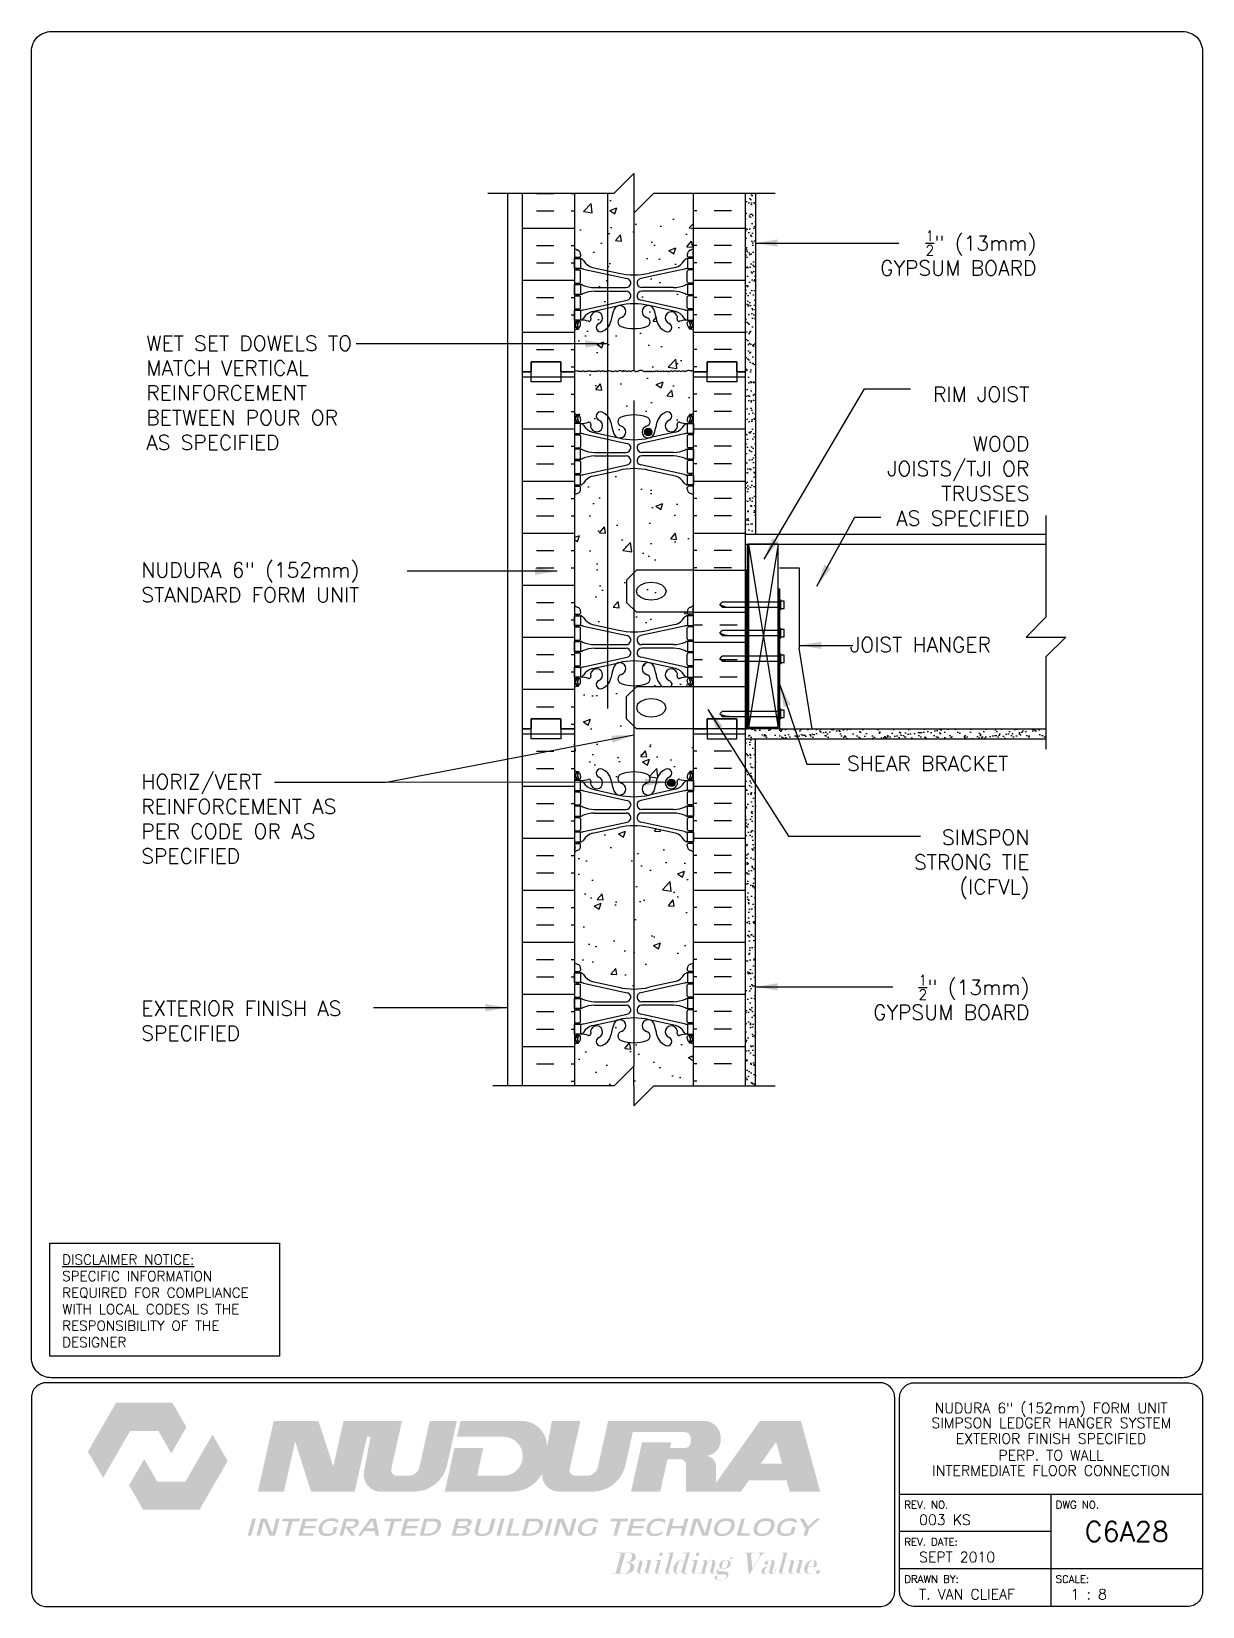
# Paper-space layout 'C6A28' of a CAD drawing. Header units: inches. Extents: x 0.42 to 7.8, y 0.49 to 10.41.
# The model-space entities are those that its viewports show. They can reach past a viewport. Long polylines and large blocks are cut down to what shows.
import ezdxf
from ezdxf.enums import TextEntityAlignment as Align

# ---------------------------------------------------------------- set-up
doc = ezdxf.new("R2010")
doc.units = ezdxf.units.IN
doc.header["$LTSCALE"] = 0.5
doc.header["$MEASUREMENT"] = 0
doc.linetypes.add('DASHED2', pattern=[0.375, 0.25, -0.125])
doc.linetypes.add('HIDDEN2', pattern=[0.1875, 0.125, -0.0625])
for name, color, linetype in [('HATCH', 12, 'Continuous'), ('line25', 2, 'Continuous'), ('LINE3', 3, 'Continuous'), ('LINE50', 5, 'Continuous'), ('LINE9', 9, 'Continuous'), ('LOGO', 7, 'Continuous'), ('TBK_LINE65', 3, 'Continuous'), ('TBK_TEXT', 4, 'Continuous'), ('TEXT', 4, 'Continuous'), ('Web_Edge', 9, 'Continuous')]:
    doc.layers.add(name, color=color, linetype=linetype)
doc.styles.add('DIM', font='romans.shx', dxfattribs={"width": 0.7})
doc.styles.add('ROMANS', font='romans.shx', dxfattribs={"height": 1.125})
doc.dimstyles.new('ext_12', dxfattribs={"dimscale": 12, "dimtxt": 0.09375, "dimasz": 0.09375, "dimexe": 0.09375, "dimexo": 0.0625, "dimgap": 0.0625, "dimtad": 1, "dimdec": 1, "dimzin": 3, "dimdsep": 46, "dimlunit": 4, "dimtxsty": 'DIM', "dimcen": 0.09, "dimdle": 0.09375, "dimclrt": 4, "dimadec": 0, "dimazin": 0, "dimtfac": 1, "dimtdec": 1, "dimtmove": 2, "dimatfit": 3, "dimfxl": 1, "dimfrac": 2, "dimtolj": 1, "dimtzin": 0, "dimarcsym": 0})
pattern_1 = [(50, (91.6678, 6.5736), (3.5863, -0.31376), [0.375, -4.125]), (355, (91.6678, 6.5736), (-0.69376, 3.76096), [0.3, -3.3]), (100.4514, (91.9666, 6.5475), (2.89255, 3.4472), [0.3187, -3.50571]), (46.184, (91.668, 7.5736), (5.3362, -0.8276), [0.5625, -6.1875]), (96.636, (92.1125, 7.5047), (4.6733, 4.8706), [0.47805, -5.25856]), (351.184, (91.668, 7.5736), (4.6733, 4.8706), [0.45, -4.95]), (21, (92.1678, 7.3236), (2.98454, -2.0131), [0.375, -4.125]), (326, (92.1678, 7.3236), (1.21658, 3.62575), [0.3, -3.3]), (71.4514, (92.4165, 7.156), (4.20111, 1.61265), [0.3187, -3.50571]), (37.5, (91.6678, 6.5736), (0.0608, 1.66447), [0, -3.26, 0, -3.35, 0, -3.3125]), (7.5, (91.6678, 6.5736), (1.315348, 1.97206), [0, -1.91, 0, -3.185, 0, -1.2625]), (327.5, (90.5528, 6.5736), (2.669112, -0.112774), [0, -1.25, 0, -3.9, 0, -5.175]), (317.5, (90.0528, 6.5736), (2.91593, 0.500525), [0, -1.625, 0, -2.59, 0, -3.675])]
pattern_2 = [(37.5, (91.6678, 6.57363), (-0.0157483, 0.481706), [0, -0.38, 0, -0.425, 0, -0.40625]), (7.5, (91.6678, 6.5736), (0.442444, 0.7055365), [0, -0.205, 0, -0.3425, 0, -0.13125]), (327.5, (91.3603, 6.57363), (0.7785355, 0.0014148), [0, -0.125, 0, -0.45, 0, -0.5875]), (317.5, (91.3603, 6.5736), (0.7515317, 0.219419), [0, -0.0625, 0, -0.295, 0, -0.3375])]

psp = doc.layouts.new('C6A28')

# ---------------------------------------------------------------- texts
at = {"layer": 'TBK_TEXT', "color": 7, "style": 'ROMANS'}
for s, p in [('REV. NO.', (5.9215, 1.107)), ('DWG NO.', (6.876, 1.107)), ('REV. DATE:', (5.9215, 0.8726)), ('DRAWN BY:', (5.9215, 0.6382)), ('SCALE:', (6.876, 0.6382))]:
    psp.add_text(s, height=0.04688, dxfattribs=at).set_placement(p)
at = {"layer": 'TEXT', "insert": (0.6134, 2.7065), "char_height": 0.0625, "width": 1.41371, "attachment_point": 1, "style": 'ROMANS'}
psp.add_mtext('{\\Fromans.shx|c1;\\LDISCLAIMER NOTICE:\\l\\PSPECIFIC INFORMATION REQUIRED FOR COMPLIANCE WITH LOCAL CODES IS THE RESPONSIBILITY OF THE DESIGNER}', dxfattribs=at)

msp = doc.modelspace()

# ---------------------------------------------------------------- texts
at = {"layer": 'TEXT', "style": 'ROMANS'}
msp.add_text(' JOIST HANGER', height=0.75, dxfattribs=at).set_placement((153.724, 30.068), align=Align.MIDDLE_LEFT)
at = {"layer": 'TEXT', "char_height": 0.75, "style": 'ROMANS'}
for s, insert, width, attachment_point in [('\\A1;{\\H0.7x;\\S1/2;\\H1.4286x;"} (13mm) GYPSUM BOARD', (163.632, 48.683), 9.28726, 9), ('WET SET DOWELS TO MATCH VERTICAL REINFORCEMENT BETWEEN POUR OR AS SPECIFIED ', (118.749, 42.765), 11.70168, 4), ('\\A1;\\PRIM JOIST\\P\\PWOOD \\PJOISTS/TJI OR\\PTRUSSES \\PAS SPECIFIED', (163.279, 36.069), 12.00896, 9), ('NUDURA 6" (152mm) STANDARD FORM UNIT', (118.499, 33.21), 13.66614, 4), ('SHEAR BRACKET', (154.085, 24.078), 15.79937, 4), ('HORIZ/VERT REINFORCEMENT AS PER CODE OR AS SPECIFIED', (118.499, 21.288), 11.69947, 4), ('SIMSPON \\PSTRONG TIE\\P(ICFVL)', (163.279, 18.985), 15.79937, 6), ('\\A1;{\\H0.7x;\\S1/2;\\H1.4286x;"} (13mm) GYPSUM BOARD', (163.279, 11.161), 10.57544, 9), ('EXTERIOR FINISH AS SPECIFIED', (118.499, 11.107), 12.95744, 4)]:
    msp.add_mtext(s, dxfattribs=dict(at, insert=insert, width=width, attachment_point=attachment_point))

# ---------------------------------------------------------------- blocks, each defined once
blk = doc.blocks.new('TITLEBLOCK-Tag')
at = {"style": 'ROMANS'}
for tag, height, p in [('TITLE_LINE_1', 0.0625, (0.927, -0.1328)), ('TITLE_LINE_2', 0.0625, (0.9294, -0.2258)), ('CENTRE-LINE-3', 0.0625, (0.927, -0.3246)), ('TITLE_LINE_4', 0.0625, (0.927, -0.4299)), ('TITLE_LINE_5', 0.0625, (0.927, -0.526)), ('DWG', 0.125, (1.4043, -0.9102))]:
    blk.add_attdef(tag, text='', height=height, dxfattribs=at).set_placement(p, align=Align.MIDDLE_CENTER)
for tag, p in [('LATEST_REVISION', (0.0954, -0.8366)), ('REVISION_DATE', (0.0954, -1.071)), ('DRAWN_BY', (0.0954, -1.3053)), ('SCALE', (1.0499, -1.3053))]:
    blk.add_attdef(tag, text='', height=0.0469, dxfattribs=at).set_placement(p, align=Align.MIDDLE_LEFT)

# ---------------------------------------------------------------- hatches: boundary and pattern name
at = {"layer": 'HATCH'}
h = msp.add_hatch(dxfattribs=at)
h.set_pattern_fill('AR-CONC', color=256, scale=0.5)
h.paths.add_polyline_path([(143.344, 8.828), (143.344, 7.828), (143.344, 6.828), (144.344, 7.828), (146.344, 7.828), (146.344, 9.917, 0.064398), (146.234, 9.983), (146.144, 9.983), (146.144, 10.024, -0.249069), (146.034, 10.232), (146.034, 10.299, -0.414214), (146.096, 10.362), (146.144, 10.362), (146.144, 10.432), (146.039, 10.432, 0.10046), (145.645, 10.374, -0.601435), (145.526, 10.479, 2.182095), (145.116, 10.266, -1), (144.952, 9.858, -0.24438), (144.504, 10.379, 0.053157), (144.338, 10.993, 1.553132), (143.98, 10.568, -0.735593), (143.992, 10.11, -0.082755), (143.344, 10.002, -0.082755), (142.695, 10.11, -0.735593), (142.708, 10.568, 1.553132), (142.35, 10.993, 0.053157), (142.184, 10.379, -0.24438), (141.736, 9.858, -1), (141.572, 10.266, 2.182095), (141.162, 10.479, -0.601435), (141.042, 10.374, 0.10046), (140.649, 10.432), (140.544, 10.432), (140.544, 10.362), (140.591, 10.362, -0.414214), (140.654, 10.299), (140.654, 10.232, -0.249069), (140.544, 10.024), (140.544, 9.983), (140.454, 9.983, 0.064398), (140.344, 9.917), (140.344, 7.828), (142.344, 7.828)])
h.paths.add_polyline_path([(146.344, 19.609, 0.082415), (146.2, 19.688, -0.317837), (146.034, 19.924), (146.034, 19.991, -0.414214), (146.096, 20.054), (146.144, 20.054), (146.144, 20.124), (146.039, 20.124, -0.188973), (145.883, 20.219, 0.196323), (145.434, 20.565), (144.112, 20.856, 0.057795), (143.344, 20.945, 0.057795), (142.576, 20.856), (141.254, 20.565, 0.196323), (140.805, 20.219, -0.188973), (140.649, 20.124), (140.544, 20.124), (140.544, 20.054), (140.591, 20.054, -0.414214), (140.654, 19.991), (140.654, 19.924, -0.317837), (140.487, 19.688, 0.082415), (140.344, 19.609), (140.344, 14.046, 0.082415), (140.487, 13.967, -0.317837), (140.654, 13.732), (140.654, 13.664, -0.414214), (140.591, 13.602), (140.544, 13.602), (140.544, 13.532), (140.649, 13.532, -0.188973), (140.805, 13.437, 0.196323), (141.254, 13.091), (142.576, 12.8, 0.057795), (143.344, 12.711, 0.057795), (144.112, 12.8), (145.434, 13.091, 0.196323), (145.883, 13.437, -0.188973), (146.039, 13.532), (146.144, 13.532), (146.144, 13.602), (146.096, 13.602, -0.414214), (146.034, 13.664), (146.034, 13.732, -0.317837), (146.2, 13.967, 0.082415), (146.344, 14.046)])
h.paths.add_polyline_path([(146.344, 25.828), (143.469, 25.828), (142.969, 26.328), (142.969, 27.453), (143.469, 27.953), (144.783, 27.953, -0.176192), (144.504, 28.379, 0.053157), (144.338, 28.993, 1.553132), (143.98, 28.568, -0.735593), (143.992, 28.11, -0.082755), (143.344, 28.002, -0.082755), (142.695, 28.11, -0.735593), (142.708, 28.568, 1.553132), (142.35, 28.993, 0.053157), (142.184, 28.379, -0.24438), (141.736, 27.858, -1), (141.572, 28.266, 2.182095), (141.162, 28.479, -0.601435), (141.042, 28.374, 0.10046), (140.649, 28.432), (140.544, 28.432), (140.544, 28.362), (140.591, 28.362, -0.414214), (140.654, 28.299), (140.654, 28.232, -0.249069), (140.544, 28.024), (140.544, 27.983), (140.454, 27.983, 0.064398), (140.344, 27.917), (140.344, 25.828), (140.344, 23.739, 0.064398), (140.454, 23.673), (140.544, 23.673), (140.544, 23.631, -0.249069), (140.654, 23.424), (140.654, 23.356, -0.414214), (140.591, 23.294), (140.544, 23.294), (140.544, 23.224), (140.649, 23.224, 0.10046), (141.042, 23.281, -0.601435), (141.162, 23.176, 2.182095), (141.572, 23.389, -1), (141.736, 23.798, -0.24438), (142.184, 23.277, 0.053157), (142.35, 22.663, 1.553132), (142.708, 23.087, -0.735593), (142.695, 23.545, -0.082755), (143.344, 23.653, -0.082755), (143.992, 23.545, -0.735593), (143.98, 23.087, 1.553132), (144.338, 22.663, 0.053157), (144.504, 23.277, -0.24438), (144.952, 23.798, -1), (145.116, 23.389, 2.182095), (145.526, 23.176, -0.601435), (145.645, 23.281, 0.10046), (146.039, 23.224), (146.144, 23.224), (146.144, 23.294), (146.096, 23.294, -0.414214), (146.034, 23.356), (146.034, 23.424, -0.249069), (146.144, 23.631), (146.144, 23.673), (146.234, 23.673, 0.064398), (146.344, 23.739)])
h.paths.add_polyline_path([(146.034, 28.232), (146.034, 28.299, -0.414214), (146.096, 28.362), (146.144, 28.362), (146.144, 28.432), (146.039, 28.432, 0.10046), (145.645, 28.374, -0.601435), (145.526, 28.479, 2.182095), (145.116, 28.266, -0.455774), (145.225, 27.953), (146.292, 27.953, 0.03269), (146.234, 27.983), (146.144, 27.983), (146.144, 28.024, -0.249069)], flags=17)
edge = h.paths.add_edge_path(flags=17)
edge.add_ellipse((144.214, 26.89), major_axis=(-0.746, 0), ratio=0.610344, start_angle=0, end_angle=360, ccw=False)
edge = h.paths.add_edge_path(flags=17)
edge.add_ellipse((144.214, 32.765), major_axis=(-0.746, 0), ratio=0.610344, start_angle=0, end_angle=360)
h.paths.add_polyline_path([(142.969, 33.328), (143.469, 33.828), (146.344, 33.828), (146.344, 37.609, 0.082415), (146.2, 37.688, -0.317837), (146.034, 37.924), (146.034, 37.991, -0.414214), (146.096, 38.054), (146.144, 38.054), (146.144, 38.124), (146.039, 38.124, -0.188973), (145.883, 38.219, 0.196323), (145.434, 38.565), (144.112, 38.856, 0.057795), (143.344, 38.945, 0.057795), (142.576, 38.856), (141.254, 38.565, 0.196323), (140.805, 38.219, -0.188973), (140.649, 38.124), (140.544, 38.124), (140.544, 38.054), (140.591, 38.054, -0.414214), (140.654, 37.991), (140.654, 37.924, -0.317837), (140.487, 37.688, 0.082415), (140.344, 37.609), (140.344, 32.046, 0.082415), (140.487, 31.967, -0.317837), (140.654, 31.732), (140.654, 31.664, -0.414214), (140.591, 31.602), (140.544, 31.602), (140.544, 31.532), (140.649, 31.532, -0.188973), (140.805, 31.437, 0.196323), (141.254, 31.091), (142.576, 30.8, 0.057795), (143.344, 30.711, 0.057795), (144.112, 30.8), (145.434, 31.091, 0.196323), (145.883, 31.437, -0.188973), (146.039, 31.532), (146.144, 31.532), (146.144, 31.602), (146.096, 31.602, -0.414214), (146.034, 31.664), (146.034, 31.703), (143.469, 31.703), (142.969, 32.203)])
h.paths.add_polyline_path([(146.2, 49.967, 0.082415), (146.344, 50.046), (146.344, 52.828), (144.344, 52.828), (143.344, 51.828), (143.344, 53.828), (142.344, 52.828), (140.344, 52.828), (140.344, 50.046, 0.082415), (140.487, 49.967, -0.317837), (140.654, 49.732), (140.654, 49.664, -0.414214), (140.591, 49.602), (140.544, 49.602), (140.544, 49.532), (140.649, 49.532, -0.188973), (140.805, 49.437, 0.196323), (141.254, 49.091), (142.576, 48.8, 0.057795), (143.344, 48.711, 0.057795), (144.112, 48.8), (145.434, 49.091, 0.196323), (145.883, 49.437, -0.188973), (146.039, 49.532), (146.144, 49.532), (146.144, 49.602), (146.096, 49.602, -0.414214), (146.034, 49.664), (146.034, 49.732, -0.317837)])
h = msp.add_hatch(dxfattribs=at)
h.set_pattern_fill('INSUL', color=256, scale=7, style=0)
h.set_pattern_definition([(0, (-2785.8178, -353.1817), (0, 2.625), []), (0, (-2785.8178, -352.3067), (0, 2.625), [0.875, -0.875]), (0, (-2785.8178, -351.4317), (0, 2.625), [0.875, -0.875])])
h.paths.add_polyline_path([(140.344, 52.828), (137.719, 52.828), (137.719, 43.828), (138.156, 43.828), (138.156, 44.328), (139.656, 44.328), (139.656, 43.828), (140.344, 43.828)])
h = msp.add_hatch(dxfattribs=at)
h.set_pattern_fill('INSUL', color=256, scale=7, style=0)
h.set_pattern_definition([(180, (3072.5054, -353.1817), (0, 2.625), []), (180, (3072.5054, -352.3067), (0, 2.625), [0.875, -0.875]), (180, (3072.5054, -351.4317), (0, 2.625), [0.875, -0.875])])
h.paths.add_polyline_path([(148.969, 52.828), (146.344, 52.828), (146.344, 43.828), (147.031, 43.828), (147.031, 44.328), (148.531, 44.328), (148.531, 43.828), (148.969, 43.828)])
h = msp.add_hatch(dxfattribs=at)
h.set_pattern_fill('AR-SAND', color=256, scale=0.25, style=0)
h.set_pattern_definition(pattern_2)
h.paths.add_polyline_path([(149.469, 52.828), (148.969, 52.828), (148.969, 43.828), (148.969, 35.64), (149.469, 35.64)])
h = msp.add_hatch(dxfattribs=at)
h.set_pattern_fill('AR-CONC', color=256, scale=0.5, style=0)
h.set_pattern_definition(pattern_1)
h.paths.add_polyline_path([(145.935, 48.203, -0.124673), (146.039, 48.232), (146.144, 48.232), (146.144, 48.302), (146.096, 48.302, -0.414214), (146.034, 48.364), (146.034, 48.899, -0.414214), (146.096, 48.962), (146.144, 48.962), (146.144, 49.032), (146.039, 49.032, 0.036537), (145.895, 49.008), (144.646, 48.736), (144.646, 48.072), (145.329, 48.072, 0.097844)])
h.paths.add_polyline_path([(146.034, 47.599, -0.414214), (146.096, 47.662), (146.144, 47.662), (146.144, 47.732), (146.039, 47.732, -0.124673), (145.935, 47.76, 0.097844), (145.329, 47.892), (144.646, 47.892), (144.646, 47.227), (145.895, 46.955, 0.036537), (146.039, 46.932), (146.144, 46.932), (146.144, 47.002), (146.096, 47.002, -0.414214), (146.034, 47.064)])
h.paths.add_polyline_path([(144.646, 47.892), (143.733, 47.892, 0.897292), (143.684, 47.437), (144.646, 47.227)])
h.paths.add_polyline_path([(144.646, 48.736), (143.684, 48.526, 0.897292), (143.733, 48.072), (144.646, 48.072)])
h.paths.add_polyline_path([(143.004, 48.526), (140.793, 49.008, 0.036537), (140.649, 49.032), (140.544, 49.032), (140.544, 48.962), (140.591, 48.962, -0.414214), (140.654, 48.899), (140.654, 48.364, -0.414214), (140.591, 48.302), (140.544, 48.302), (140.544, 48.232), (140.649, 48.232, -0.124673), (140.752, 48.203, 0.097844), (141.359, 48.072), (142.955, 48.072, 0.897292)])
h.paths.add_polyline_path([(143.004, 47.437, 0.677618), (143.074, 47.859), (142.264, 47.859), (141.064, 47.859, 0.051135), (140.752, 47.76, -0.124673), (140.649, 47.732), (140.544, 47.732), (140.544, 47.662), (140.591, 47.662, -0.414214), (140.654, 47.599), (140.654, 47.064, -0.414214), (140.591, 47.002), (140.544, 47.002), (140.544, 46.932), (140.649, 46.932, 0.036537), (140.793, 46.955)])
h = msp.add_hatch(dxfattribs=at)
h.set_pattern_fill('AR-CONC', color=256, scale=0.5, style=0)
h.set_pattern_definition(pattern_1)
h.paths.add_polyline_path([(146.344, 43.828), (146.344, 45.917, 0.064398), (146.234, 45.983), (146.144, 45.983), (146.144, 46.024, -0.249069), (146.034, 46.232), (146.034, 46.299, -0.414214), (146.096, 46.362), (146.144, 46.362), (146.144, 46.432), (146.039, 46.432, 0.10046), (145.645, 46.374, -0.601435), (145.526, 46.479, 2.182095), (145.116, 46.266, -1), (144.952, 45.858, -0.130426), (144.646, 46.086), (144.646, 41.569, -0.130426), (144.952, 41.798, -1), (145.116, 41.389, 2.182095), (145.526, 41.176, -0.601435), (145.645, 41.281, 0.10046), (146.039, 41.224), (146.144, 41.224), (146.144, 41.294), (146.096, 41.294, -0.414214), (146.034, 41.356), (146.034, 41.424, -0.249069), (146.144, 41.631), (146.144, 41.673), (146.234, 41.673, 0.064398), (146.344, 41.739)])
h.paths.add_polyline_path([(144.646, 46.086, -0.110434), (144.504, 46.379, 0.053157), (144.338, 46.993, 0.223253), (144.138, 47.158), (144.118, 47.162, 0.955472), (143.98, 46.568, -0.735593), (143.992, 46.11, -0.082755), (143.344, 46.002), (143.344, 41.653, -0.082755), (143.992, 41.545, -0.735593), (143.98, 41.087, 0.955472), (144.118, 40.494), (144.138, 40.498, 0.223253), (144.338, 40.663, 0.053157), (144.504, 41.277, -0.110434), (144.646, 41.569)])
h.paths.add_polyline_path([(144.25, 40.794, -1), (143.875, 40.794, -1)], flags=16)
h.paths.add_polyline_path([(143.344, 46.002, -0.082755), (142.695, 46.11, -0.735593), (142.708, 46.568, 0.955472), (142.57, 47.162), (142.55, 47.158, 0.223253), (142.35, 46.993, 0.053157), (142.184, 46.379, -0.24438), (141.736, 45.858, -1), (141.572, 46.266, 2.182095), (141.162, 46.479, -0.601435), (141.042, 46.374, 0.10046), (140.649, 46.432), (140.544, 46.432), (140.544, 46.362), (140.591, 46.362, -0.414214), (140.654, 46.299), (140.654, 46.232, -0.249069), (140.544, 46.024), (140.544, 45.983), (140.454, 45.983, 0.064398), (140.344, 45.917), (140.344, 43.828), (140.344, 41.739, 0.064398), (140.454, 41.673), (140.544, 41.673), (140.544, 41.631, -0.249069), (140.654, 41.424), (140.654, 41.356, -0.414214), (140.591, 41.294), (140.544, 41.294), (140.544, 41.224), (140.649, 41.224, 0.10046), (141.042, 41.281, -0.601435), (141.162, 41.176, 2.182095), (141.572, 41.389, -1), (141.736, 41.798, -0.24438), (142.184, 41.277, 0.051477), (142.343, 40.682), (142.624, 40.682), (142.909, 40.682, 0.444231), (142.708, 41.087, -0.735593), (142.695, 41.545, -0.082755), (143.344, 41.653)])
h = msp.add_hatch(dxfattribs=at)
h.set_pattern_fill('INSUL', color=256, scale=7, style=0)
h.set_pattern_definition([(0, (-2785.8178, -371.1817), (0, 2.625), []), (0, (-2785.8178, -370.3067), (0, 2.625), [0.875, -0.875]), (0, (-2785.8178, -369.4317), (0, 2.625), [0.875, -0.875])])
h.paths.add_polyline_path([(137.719, 25.828), (138.156, 25.828), (138.156, 26.328), (139.656, 26.328), (139.656, 25.828), (140.344, 25.828), (140.344, 43.828), (139.656, 43.828), (139.656, 44.328), (138.156, 44.328), (138.156, 43.828), (137.719, 43.828)])
h = msp.add_hatch(dxfattribs=at)
h.set_pattern_fill('INSUL', color=256, scale=7, style=0)
h.set_pattern_definition([(180, (3072.5054, -371.1817), (0, 2.625), []), (180, (3072.5054, -370.3067), (0, 2.625), [0.875, -0.875]), (180, (3072.5054, -369.4317), (0, 2.625), [0.875, -0.875])])
h.paths.add_polyline_path([(146.344, 33.828), (148.969, 33.828), (148.969, 43.828), (148.531, 43.828), (148.531, 44.328), (147.031, 44.328), (147.031, 43.828), (146.344, 43.828)])
h = msp.add_hatch(dxfattribs=at)
h.set_pattern_fill('INSUL', color=256, scale=7, style=0)
h.set_pattern_definition([(0, (91.6678, 6.5736), (0, 2.625), []), (0, (91.6678, 7.4486), (0, 2.625), [0.875, -0.875]), (0, (91.6678, 8.3236), (0, 2.625), [0.875, -0.875])])
h.paths.add_polyline_path([(148.969, 31.703), (146.344, 31.703), (146.344, 27.953), (148.969, 27.953)])
h = msp.add_hatch(dxfattribs=at)
h.set_pattern_fill('AR-CONC', color=256, scale=0.25, style=0)
h.set_pattern_definition([(50, (91.6678, 6.5736), (1.79315, -0.15688), [0.1875, -2.0625]), (355, (91.6678, 6.5736), (-0.34688, 1.88048), [0.15, -1.65]), (100.4514, (91.8172, 6.5606), (1.446273, 1.7236), [0.15935, -1.752855]), (46.184, (91.6678, 7.0736), (2.6681, -0.4138), [0.28125, -3.09375]), (96.6356, (91.8901, 7.0391), (2.33666, 2.4353), [0.23903, -2.62928]), (351.184, (91.6678, 7.0736), (2.33665, 2.4353), [0.225, -2.475]), (21, (91.9178, 6.9486), (1.492268, -1.006547), [0.1875, -2.0625]), (326, (91.9178, 6.9486), (0.60829, 1.812875), [0.15, -1.65]), (71.4514, (92.0421, 6.8648), (2.100557, 0.806326), [0.15935, -1.752855]), (37.5, (91.6678, 6.5736), (0.0303996, 0.8322346), [0, -1.63, 0, -1.675, 0, -1.65625]), (7.5, (91.6678, 6.5736), (0.657674, 0.986029), [0, -0.955, 0, -1.5925, 0, -0.63125]), (327.5, (91.1103, 6.5736), (1.334556, -0.056387), [0, -0.625, 0, -1.95, 0, -2.5875]), (317.5, (90.8603, 6.5736), (1.457965, 0.250262), [0, -0.8125, 0, -1.295, 0, -1.8375])])
h.paths.add_polyline_path([(146.034, 28.232), (146.034, 28.299, -0.414214), (146.096, 28.362), (146.144, 28.362), (146.144, 28.432), (146.039, 28.432, 0.10046), (145.645, 28.374, -0.601435), (145.526, 28.479, 2.182095), (145.116, 28.266, -0.455774), (145.225, 27.953), (146.292, 27.953, 0.03269), (146.234, 27.983), (146.144, 27.983), (146.144, 28.024, -0.249069)])
h = msp.add_hatch(dxfattribs=at)
h.set_pattern_fill('INSUL', color=256, scale=7, style=0)
h.set_pattern_definition([(0, (-2785.8178, -389.1817), (0, 2.625), []), (0, (-2785.8178, -388.3067), (0, 2.625), [0.875, -0.875]), (0, (-2785.8178, -387.4317), (0, 2.625), [0.875, -0.875])])
h.paths.add_polyline_path([(137.719, 7.828), (138.156, 7.828), (138.156, 8.328), (139.656, 8.328), (139.656, 7.828), (140.344, 7.828), (140.344, 25.828), (139.656, 25.828), (139.656, 26.328), (138.156, 26.328), (138.156, 25.828), (137.719, 25.828)])
h = msp.add_hatch(dxfattribs=at)
h.set_pattern_fill('INSUL', color=256, scale=7, style=0)
h.set_pattern_definition([(180, (3072.5054, -389.1817), (0, 2.625), []), (180, (3072.5054, -388.3067), (0, 2.625), [0.875, -0.875]), (180, (3072.5054, -387.4317), (0, 2.625), [0.875, -0.875])])
h.paths.add_polyline_path([(148.969, 7.828), (148.531, 7.828), (148.531, 8.328), (147.031, 8.328), (147.031, 7.828), (146.344, 7.828), (146.344, 25.828), (147.031, 25.828), (147.031, 26.328), (148.531, 26.328), (148.531, 25.828), (148.969, 25.828)])
h = msp.add_hatch(dxfattribs=at)
h.set_pattern_fill('AR-SAND', color=256, scale=0.25, style=0)
h.set_pattern_definition(pattern_2)
h.paths.add_polyline_path([(164.12, 25.328), (164.12, 25.828), (150.674, 25.828), (149.049, 25.828), (148.969, 25.828), (148.969, 25.328)])
h = msp.add_hatch(dxfattribs=at)
h.set_pattern_fill('AR-SAND', color=256, scale=0.25, style=0)
h.set_pattern_definition(pattern_2)
h.paths.add_polyline_path([(149.469, 25.328), (148.969, 25.328), (148.969, 7.828), (149.469, 7.828)])
at = {"layer": 'LINE3'}
for points in [[(144.25, 40.794, 1), (143.875, 40.794, 1)], [(145.416, 23.106, 1), (145.041, 23.106, 1)]]:
    msp.add_hatch(color=256, dxfattribs=at).paths.add_polyline_path(points)

# ---------------------------------------------------------------- linework, layer by layer
at = {"layer": 'HATCH'}
for p, q in [((149.111, 35.14), (150.611, 25.89)), ((150.611, 35.14), (149.111, 25.89))]:
    msp.add_line(p, q, dxfattribs=at)
msp.add_lwpolyline([(140.344, 43.828, -0.520567), (140.575, 43.828, -0.520567), (140.695, 43.828, -0.520567), (140.879, 43.828, -0.520567), (140.984, 43.828, -0.520567), (141.194, 43.828, -0.520567), (141.32, 43.828, -0.520567), (141.446, 43.828, -0.520567), (141.655, 43.828, -0.520567), (141.865, 43.828, -0.520567), (141.986, 43.828, -0.520567), (142.212, 43.828, -0.520567), (142.306, 43.828, -0.520567), (142.495, 43.828, -0.520567), (142.773, 43.828, -0.520567), (142.983, 43.828, -0.520567), (143.182, 43.828, -0.520567), (143.429, 43.828, -0.520567), (143.539, 43.828, -0.520567), (143.845, 43.828, -0.520567), (143.95, 43.828, -0.520567), (144.066, 43.828, -0.520567), (144.186, 43.828, -0.520567), (144.275, 43.828, -0.520567), (144.391, 43.828, -0.520567), (144.569, 43.828, -0.520567), (144.716, 43.828, -0.520567), (144.868, 43.828, -0.520567), (145.026, 43.828, -0.520567), (145.125, 43.828, -0.520567), (145.304, 43.828, -0.520567), (145.524, 43.828, -0.520567), (145.718, 43.828, -0.520567), (145.923, 43.828, -0.520567), (146.022, 43.87, -0.520567), (146.154, 43.87, -0.520567), (146.243, 43.87, -0.759433), (146.344, 43.828)], format="xyb", dxfattribs=at)
at = {"layer": 'line25'}
for p, q in [((140.344, 52.828), (140.344, 43.828)), ((146.344, 43.828), (146.344, 52.828)), ((140.344, 43.828), (140.344, 25.828)), ((146.344, 20.203), (146.344, 43.828)), ((148.969, 35.14), (164.12, 35.14)), ((150.611, 32.89), (150.611, 25.89)), ((140.344, 25.828), (140.344, 7.828)), ((150.611, 25.89), (149.111, 25.89)), ((150.674, 25.828), (164.12, 25.828)), ((150.674, 25.828), (151.986, 25.828)), ((146.344, 7.828), (146.344, 20.203))]:
    msp.add_line(p, q, dxfattribs=at)
at = {"layer": 'line25', "color": 9}
for p, q in [((147.674, 32.082), (147.799, 32.207)), ((147.674, 32.082), (147.799, 31.957)), ((150.736, 32.332), (150.674, 32.332)), ((150.674, 32.332), (150.674, 31.832)), ((150.674, 31.832), (150.736, 31.832)), ((150.736, 32.332), (150.736, 31.832)), ((150.924, 32.269), (150.736, 32.269)), ((150.736, 31.894), (150.924, 31.894)), ((150.924, 31.894), (150.924, 32.269)), ((147.674, 30.653), (147.799, 30.778)), ((147.674, 30.653), (147.799, 30.528)), ((150.736, 30.903), (150.674, 30.903)), ((150.674, 30.903), (150.674, 30.403)), ((150.674, 30.403), (150.736, 30.403)), ((150.736, 30.903), (150.736, 30.403)), ((150.924, 30.841), (150.736, 30.841)), ((150.736, 30.466), (150.924, 30.466)), ((150.924, 30.466), (150.924, 30.841)), ((147.674, 29.359), (147.799, 29.484)), ((150.736, 29.609), (150.674, 29.609)), ((150.674, 29.609), (150.674, 29.109)), ((150.736, 29.609), (150.736, 29.109)), ((150.924, 29.547), (150.736, 29.547)), ((150.924, 29.172), (150.924, 29.547)), ((147.674, 29.359), (147.799, 29.234)), ((150.674, 29.109), (150.736, 29.109)), ((150.736, 29.172), (150.924, 29.172)), ((147.674, 26.58), (147.799, 26.705)), ((147.674, 26.58), (147.799, 26.455)), ((150.736, 26.83), (150.674, 26.83)), ((150.674, 26.83), (150.674, 26.33)), ((150.674, 26.33), (150.736, 26.33)), ((150.736, 26.83), (150.736, 26.33)), ((150.924, 26.768), (150.736, 26.768)), ((150.736, 26.393), (150.924, 26.393)), ((150.924, 26.393), (150.924, 26.768))]:
    msp.add_line(p, q, dxfattribs=at)
at = {"layer": 'line25'}
msp.add_lwpolyline([(149.111, 25.89), (150.611, 25.89), (150.611, 35.14), (149.111, 35.14)], close=True, dxfattribs=at)
at = {"layer": 'line25', "color": 9}
for points in [[(147.799, 31.957), (150.674, 31.957), (150.674, 32.207), (147.799, 32.207)], [(147.799, 30.528), (150.674, 30.528), (150.674, 30.778), (147.799, 30.778)], [(147.799, 29.234), (150.674, 29.234), (150.674, 29.484), (147.799, 29.484)], [(147.799, 26.455), (150.674, 26.455), (150.674, 26.705), (147.799, 26.705)]]:
    msp.add_lwpolyline(points, dxfattribs=at)
for points in [[(147.674, 32.082), (147.872, 32.004), (148.243, 31.957)], [(147.674, 30.653), (147.872, 30.576), (148.243, 30.528)], [(147.674, 29.359), (147.872, 29.282), (148.243, 29.234)], [(147.674, 26.58), (147.872, 26.503), (148.243, 26.455)]]:
    msp.add_spline(points, degree=3, dxfattribs=at)
at = {"layer": 'LINE3'}
for p, q in [((143.344, 53.828), (143.344, 43.887)), ((142.023, 26.851), (142.023, 52.828)), ((143.344, 42.387), (143.344, 8.828))]:
    msp.add_line(p, q, dxfattribs=at)
for centre in [(144.062, 40.794), (145.229, 23.106)]:
    msp.add_circle(centre, 0.188, dxfattribs=at)
at = {"layer": 'LINE50'}
for p, q in [((137.719, 43.828), (137.719, 52.828)), ((148.969, 43.828), (148.969, 52.828)), ((137.719, 25.828), (137.719, 43.828)), ((148.969, 25.828), (148.969, 43.828)), ((137.719, 7.828), (137.719, 25.828)), ((148.969, 7.828), (148.969, 25.828))]:
    msp.add_line(p, q, dxfattribs=at)
for points in [[(137.719, 43.828), (138.156, 43.828), (138.156, 44.328), (139.656, 44.328), (139.656, 43.828), (140.344, 43.828)], [(140.344, 43.828), (139.656, 43.828), (139.656, 44.328), (138.156, 44.328), (138.156, 43.828), (137.719, 43.828)], [(148.969, 43.828), (148.531, 43.828), (148.531, 44.328), (147.031, 44.328), (147.031, 43.828), (146.344, 43.828)], [(146.344, 43.828), (147.031, 43.828), (147.031, 44.328), (148.531, 44.328), (148.531, 43.828), (148.969, 43.828)], [(140.344, 25.828), (139.656, 25.828), (139.656, 26.328), (138.156, 26.328), (138.156, 25.828), (137.719, 25.828)], [(137.719, 25.828), (138.156, 25.828), (138.156, 26.328), (139.656, 26.328), (139.656, 25.828), (140.344, 25.828)], [(146.344, 25.828), (147.031, 25.828), (147.031, 26.328), (148.531, 26.328), (148.531, 25.828), (148.969, 25.828)], [(148.969, 25.828), (148.531, 25.828), (148.531, 26.328), (147.031, 26.328), (147.031, 25.828), (146.344, 25.828)]]:
    msp.add_lwpolyline(points, dxfattribs=at)
at = {"layer": 'LINE9'}
for p, q in [((143.344, 53.828), (142.344, 52.828)), ((143.344, 53.828), (143.344, 51.828)), ((135.969, 52.828), (142.344, 52.828)), ((136.969, 52.828), (136.969, 7.828)), ((143.344, 51.828), (144.344, 52.828)), ((144.344, 52.828), (150.469, 52.828)), ((149.469, 52.828), (149.469, 35.64)), ((148.969, 35.64), (164.12, 35.64)), ((149.049, 35.14), (149.049, 25.828)), ((143.469, 33.828), (142.969, 33.328)), ((146.344, 33.828), (143.469, 33.828)), ((150.674, 33.946), (151.674, 33.946)), ((151.674, 33.946), (151.674, 29.887)), ((150.611, 32.89), (150.674, 32.89)), ((150.674, 32.89), (150.674, 25.828)), ((143.469, 31.703), (142.969, 32.203)), ((146.344, 31.703), (143.469, 31.703)), ((152.332, 25.828), (151.674, 29.887)), ((143.469, 27.953), (142.969, 27.453)), ((146.344, 27.953), (143.469, 27.953)), ((143.469, 25.828), (142.969, 26.328)), ((146.344, 25.828), (143.469, 25.828)), ((150.674, 25.828), (149.049, 25.828)), ((148.969, 25.328), (164.12, 25.328)), ((149.469, 7.828), (149.469, 25.328)), ((143.344, 8.828), (142.344, 7.828)), ((143.344, 7.828), (143.344, 8.828)), ((142.344, 7.828), (136.219, 7.828)), ((143.344, 7.828), (143.344, 6.828)), ((143.344, 6.828), (144.344, 7.828)), ((144.344, 7.828), (150.469, 7.828))]:
    msp.add_line(p, q, dxfattribs=at)
at = {"layer": 'LINE9', "linetype": 'HIDDEN2'}
for p, q in [((146.344, 33.828), (148.969, 33.828)), ((146.344, 31.703), (148.969, 31.703)), ((148.969, 27.953), (146.344, 27.953)), ((148.969, 25.828), (146.344, 25.828))]:
    msp.add_line(p, q, dxfattribs=at)
at = {"layer": 'LINE9', "color": 251}
for p, q in [((140.354, 31.722), (140.354, 31.908)), ((146.334, 31.722), (146.334, 31.908)), ((140.344, 31.602), (140.591, 31.602)), ((140.454, 31.532), (140.454, 31.602)), ((140.454, 30.962), (140.454, 31.032)), ((140.544, 31.532), (140.544, 31.602)), ((140.544, 30.962), (140.544, 31.032)), ((140.654, 31.732), (140.654, 31.664)), ((140.793, 31.008), (143.004, 30.526)), ((141.254, 31.091), (142.576, 30.8)), ((145.895, 31.008), (143.684, 30.526)), ((145.434, 31.091), (144.112, 30.8)), ((146.034, 31.703), (146.034, 31.664)), ((146.344, 31.602), (146.096, 31.602)), ((146.144, 31.532), (146.144, 31.602)), ((146.144, 30.962), (146.144, 31.032)), ((146.234, 31.532), (146.234, 31.602)), ((146.234, 30.962), (146.234, 31.032)), ((140.344, 30.962), (140.591, 30.962)), ((140.344, 30.302), (140.591, 30.302)), ((140.454, 30.232), (140.454, 30.302)), ((140.544, 30.232), (140.544, 30.302)), ((140.654, 30.364), (140.654, 30.899)), ((146.034, 30.364), (146.034, 30.899)), ((146.344, 30.962), (146.096, 30.962)), ((146.344, 30.302), (146.096, 30.302)), ((146.144, 30.232), (146.144, 30.302)), ((146.234, 30.232), (146.234, 30.302)), ((140.344, 29.662), (140.591, 29.662)), ((140.454, 29.662), (140.454, 29.732)), ((140.544, 29.662), (140.544, 29.732)), ((140.654, 29.064), (140.654, 29.599)), ((140.793, 28.955), (143.004, 29.437)), ((141.359, 30.072), (142.955, 30.072)), ((141.359, 29.892), (142.955, 29.892)), ((145.895, 28.955), (143.684, 29.437)), ((145.329, 30.072), (143.733, 30.072)), ((145.329, 29.892), (143.733, 29.892)), ((146.034, 29.064), (146.034, 29.599)), ((146.344, 29.662), (146.096, 29.662)), ((146.144, 29.662), (146.144, 29.732)), ((146.234, 29.662), (146.234, 29.732)), ((140.344, 29.002), (140.591, 29.002)), ((140.454, 28.932), (140.454, 29.002)), ((140.544, 28.932), (140.544, 29.002)), ((141.254, 28.873), (142.576, 29.163)), ((145.434, 28.873), (144.112, 29.163)), ((146.344, 29.002), (146.096, 29.002)), ((146.144, 28.932), (146.144, 29.002)), ((146.234, 28.932), (146.234, 29.002)), ((140.344, 28.362), (140.591, 28.362)), ((140.344, 28.262), (140.386, 28.262)), ((140.454, 28.362), (140.454, 28.432)), ((140.454, 27.983), (140.544, 27.983)), ((140.544, 28.362), (140.544, 28.432)), ((140.544, 27.983), (140.544, 28.024)), ((140.654, 28.232), (140.654, 28.299)), ((146.034, 28.232), (146.034, 28.299)), ((146.344, 28.362), (146.096, 28.362)), ((146.144, 28.362), (146.144, 28.432)), ((146.144, 27.983), (146.144, 28.024)), ((146.234, 27.983), (146.144, 27.983)), ((146.234, 28.362), (146.234, 28.432)), ((146.344, 28.262), (146.302, 28.262))]:
    msp.add_line(p, q, dxfattribs=at)
at = {"layer": 'LINE9', "linetype": 'DASHED2', "ltscale": 0.15}
for points in [[(139.656, 43.828), (139.656, 43.828), (139.656, 43.328), (138.156, 43.328), (138.156, 43.828), (138.156, 43.828)], [(148.531, 43.828), (148.531, 43.828), (148.531, 43.328), (147.031, 43.328), (147.031, 43.828), (147.031, 43.828)], [(139.656, 25.828), (139.656, 25.828), (139.656, 25.328), (138.156, 25.328), (138.156, 25.828), (138.156, 25.828)], [(147.031, 25.828), (147.031, 25.828), (147.031, 25.328), (148.531, 25.328), (148.531, 25.828), (148.531, 25.828)]]:
    msp.add_lwpolyline(points, dxfattribs=at)
at = {"layer": 'LINE9'}
for points in [[(164.12, 36.578), (164.12, 34.21)], [(164.12, 34.21), (164.12, 31.453), (163.12, 30.453), (165.12, 30.453), (164.12, 29.453), (164.12, 24.799)], [(142.969, 33.328), (142.969, 32.203)], [(142.969, 26.328), (142.969, 27.453)]]:
    msp.add_lwpolyline(points, dxfattribs=at)
msp.add_lwpolyline([(148.969, 25.828), (149.049, 25.828), (149.049, 33.828), (148.969, 33.828)], close=True, dxfattribs=at)
at = {"layer": 'LINE9', "color": 251}
for points in [[(140.349, 31.532), (140.649, 31.532), (140.649, 31.032), (140.349, 31.032)], [(146.339, 31.532), (146.039, 31.532), (146.039, 31.032), (146.339, 31.032)], [(140.349, 30.232), (140.649, 30.232), (140.649, 29.732), (140.349, 29.732)], [(146.339, 30.232), (146.039, 30.232), (146.039, 29.732), (146.339, 29.732)], [(140.349, 28.932), (140.649, 28.932), (140.649, 28.432), (140.349, 28.432)], [(146.339, 28.932), (146.039, 28.932), (146.039, 28.432), (146.339, 28.432)]]:
    msp.add_lwpolyline(points, close=True, dxfattribs=at)
for centre, radius, start, end in [((140.654, 32.439), 0.5, 231.68334, 250.52878), ((140.334, 31.908), 0.02, 360, 58.92705), ((140.654, 32.439), 0.6, 238.89067, 238.92705), ((140.404, 31.732), 0.25, 0, 70.52878), ((146.284, 31.732), 0.25, 109.47122, 180), ((146.034, 32.439), 0.5, 289.47122, 308.31666), ((146.354, 31.908), 0.02, 121.07295, 180), ((146.034, 32.439), 0.6, 301.07295, 301.10933), ((140.334, 31.722), 0.02, 299.98802, 360), ((140.591, 31.664), 0.0625, 270, 0), ((140.606, 31.285), 0.25, 37.27766, 80.0823), ((140.558, 30.036), 1, 76.42909, 84.79907), ((141.453, 31.814), 0.75, 210.15498, 254.58381), ((145.234, 31.814), 0.75, 285.41619, 329.84502), ((146.082, 31.285), 0.25, 99.9177, 142.72234), ((146.129, 30.036), 1, 95.20093, 103.57091), ((146.096, 31.664), 0.0625, 180, 270), ((146.354, 31.722), 0.02, 180, 240.01198), ((140.591, 30.899), 0.0625, 0, 90), ((140.591, 30.364), 0.0625, 270, 0), ((140.645, 30.013), 0.219, 60.49375, 88.91995), ((140.645, 30.013), 0.219, 60.49375, 88.91995), ((141.389, 31.671), 1.6, 246.56734, 268.92028), ((141.389, 31.671), 1.6, 246.56734, 268.92028), ((143.344, 34.067), 3.356, 256.76915, 270), ((142.955, 30.302), 0.23, 270, 77.60551), ((143.344, 34.067), 3.356, 270, 283.23085), ((143.733, 30.302), 0.23, 102.39449, 270), ((145.299, 31.671), 1.6, 271.07972, 293.43266), ((145.299, 31.671), 1.6, 271.07972, 293.43266), ((146.043, 30.013), 0.219, 91.08005, 119.50625), ((146.043, 30.013), 0.219, 91.08005, 119.50625), ((146.096, 30.899), 0.0625, 90, 180), ((146.096, 30.364), 0.0625, 180, 270), ((140.591, 29.599), 0.0625, 0, 90), ((140.645, 29.95), 0.219, 271.08005, 299.50625), ((141.389, 28.292), 1.6, 91.07972, 113.43266), ((142.955, 29.662), 0.23, 282.39449, 90), ((143.733, 29.662), 0.23, 90, 257.60551), ((145.299, 28.292), 1.6, 66.56734, 88.92028), ((146.043, 29.95), 0.219, 240.49375, 268.91995), ((146.096, 29.599), 0.0625, 90, 180), ((140.591, 29.064), 0.0625, 270, 0), ((140.558, 29.928), 1, 275.20093, 283.57091), ((141.453, 28.15), 0.75, 105.41619, 149.84502), ((141.459, 28.55), 0.305, 291.80375, 193.32049), ((145.147, 27.908), 3, 158.80161, 170.97273), ((142.625, 28.862), 0.305, 285.72535, 154.62183), ((143.344, 25.896), 3.356, 90, 103.23085), ((143.344, 25.896), 3.356, 76.76915, 90), ((144.062, 28.862), 0.305, 25.37817, 254.27465), ((141.541, 27.908), 3, 9.02727, 21.19839), ((145.229, 28.55), 0.305, 346.67951, 248.19625), ((145.234, 28.15), 0.75, 30.15498, 74.58381), ((146.129, 29.928), 1, 256.42909, 264.79907), ((146.096, 29.064), 0.0625, 180, 270), ((140.654, 27.525), 0.6, 114.92523, 121.10933), ((140.654, 27.525), 0.5, 109.47122, 128.31666), ((140.386, 28.242), 0.02, 345.84593, 90), ((140.648, 28.177), 0.25, 137.53913, 219.88549), ((140.393, 28.087), 0.02, 294.92523, 19.2084), ((140.49, 28.046), 0.045, 218.552, 40.8121), ((140.496, 28.315), 0.045, 317.53913, 137.53913), ((140.404, 28.232), 0.25, 289.47122, 360), ((140.648, 28.177), 0.16, 137.53913, 219.99992), ((140.591, 28.299), 0.0625, 360, 90), ((140.606, 28.678), 0.25, 279.9177, 322.72234), ((140.705, 27.433), 1, 70.0933, 93.21213), ((141.074, 28.459), 0.09, 251.13486, 13.32049), ((141.654, 28.062), 0.22, 111.80375, 291.80375), ((141.459, 28.55), 0.745, 291.80375, 346.73478), ((142.773, 28.337), 0.24, 105.72535, 251.07704), ((143.344, 30.002), 2, 251.07704, 270), ((143.344, 30.002), 2, 270, 288.92296), ((143.915, 28.337), 0.24, 288.92296, 74.27465), ((145.229, 28.55), 0.745, 193.26522, 233.23523), ((145.034, 28.062), 0.22, 330.18721, 68.19625), ((145.613, 28.459), 0.09, 166.67951, 288.86514), ((145.983, 27.433), 1, 86.78787, 109.9067), ((146.082, 28.678), 0.25, 217.27766, 260.0823), ((146.096, 28.299), 0.0625, 90, 180), ((146.284, 28.232), 0.25, 180, 250.52878), ((146.191, 28.315), 0.045, 42.46087, 222.46087), ((146.198, 28.046), 0.045, 139.1879, 321.448), ((146.04, 28.177), 0.16, 320.00008, 42.46087), ((146.034, 27.525), 0.5, 58.9324, 70.52878), ((146.04, 28.177), 0.25, 320.11451, 42.46087), ((146.295, 28.087), 0.02, 160.7916, 245.07477), ((146.302, 28.242), 0.02, 90, 194.15407), ((146.034, 27.525), 0.6, 58.89067, 65.07477)]:
    msp.add_arc(centre, radius, start, end, dxfattribs=at)
at = {"layer": 'LINE9'}
msp.add_ellipse((144.214, 32.765), major_axis=(-0.746, 0), ratio=0.610344, dxfattribs=at)
at = {"layer": 'LINE9', "extrusion": (0, 0, -1)}
msp.add_ellipse((144.214, 26.89), major_axis=(-0.746, 0), ratio=0.610344, dxfattribs=at)
at = {"layer": 'Web_Edge'}
for p, q in [((140.344, 49.602), (140.591, 49.602)), ((140.354, 49.722), (140.354, 49.908)), ((140.454, 49.532), (140.454, 49.602)), ((140.544, 49.532), (140.544, 49.602)), ((140.654, 49.732), (140.654, 49.664)), ((146.034, 49.732), (146.034, 49.664)), ((146.344, 49.602), (146.096, 49.602)), ((146.144, 49.532), (146.144, 49.602)), ((146.234, 49.532), (146.234, 49.602)), ((146.334, 49.722), (146.334, 49.908)), ((140.344, 48.962), (140.591, 48.962)), ((140.454, 48.962), (140.454, 49.032)), ((140.544, 48.962), (140.544, 49.032)), ((140.654, 48.364), (140.654, 48.899)), ((140.793, 49.008), (143.004, 48.526)), ((141.254, 49.091), (142.576, 48.8)), ((145.895, 49.008), (143.684, 48.526)), ((145.434, 49.091), (144.112, 48.8)), ((146.034, 48.364), (146.034, 48.899)), ((146.344, 48.962), (146.096, 48.962)), ((146.144, 48.962), (146.144, 49.032)), ((146.234, 48.962), (146.234, 49.032)), ((140.344, 48.302), (140.591, 48.302)), ((140.344, 47.662), (140.591, 47.662)), ((140.454, 48.232), (140.454, 48.302)), ((140.454, 47.662), (140.454, 47.732)), ((140.544, 48.232), (140.544, 48.302)), ((140.544, 47.662), (140.544, 47.732)), ((141.359, 48.072), (142.955, 48.072)), ((141.359, 47.892), (142.955, 47.892)), ((145.329, 48.072), (143.733, 48.072)), ((145.329, 47.892), (143.733, 47.892)), ((146.344, 48.302), (146.096, 48.302)), ((146.344, 47.662), (146.096, 47.662)), ((146.144, 48.232), (146.144, 48.302)), ((146.144, 47.662), (146.144, 47.732)), ((146.234, 48.232), (146.234, 48.302)), ((146.234, 47.662), (146.234, 47.732)), ((140.344, 47.002), (140.591, 47.002)), ((140.454, 46.932), (140.454, 47.002)), ((140.544, 46.932), (140.544, 47.002)), ((140.654, 47.064), (140.654, 47.599)), ((140.793, 46.955), (143.004, 47.437)), ((141.254, 46.873), (142.576, 47.163)), ((145.895, 46.955), (143.684, 47.437)), ((145.434, 46.873), (144.112, 47.163)), ((146.034, 47.064), (146.034, 47.599)), ((146.344, 47.002), (146.096, 47.002)), ((146.144, 46.932), (146.144, 47.002)), ((146.234, 46.932), (146.234, 47.002)), ((140.344, 46.362), (140.591, 46.362)), ((140.344, 46.262), (140.386, 46.262)), ((140.454, 46.362), (140.454, 46.432)), ((140.544, 46.362), (140.544, 46.432)), ((140.654, 46.232), (140.654, 46.299)), ((146.034, 46.232), (146.034, 46.299)), ((146.344, 46.362), (146.096, 46.362)), ((146.144, 46.362), (146.144, 46.432)), ((146.234, 46.362), (146.234, 46.432)), ((146.344, 46.262), (146.302, 46.262)), ((140.454, 45.983), (140.544, 45.983)), ((140.544, 45.983), (140.544, 46.024)), ((146.144, 45.983), (146.144, 46.024)), ((146.234, 45.983), (146.144, 45.983)), ((140.344, 41.394), (140.386, 41.394)), ((140.344, 41.294), (140.591, 41.294)), ((140.454, 41.673), (140.544, 41.673)), ((140.454, 41.294), (140.454, 41.224)), ((140.544, 41.673), (140.544, 41.631)), ((140.544, 41.294), (140.544, 41.224)), ((140.654, 41.424), (140.654, 41.356)), ((146.034, 41.424), (146.034, 41.356)), ((146.344, 41.294), (146.096, 41.294)), ((146.144, 41.673), (146.144, 41.631)), ((146.234, 41.673), (146.144, 41.673)), ((146.144, 41.294), (146.144, 41.224)), ((146.234, 41.294), (146.234, 41.224)), ((146.344, 41.394), (146.302, 41.394)), ((140.344, 40.654), (140.591, 40.654)), ((140.454, 40.724), (140.454, 40.654)), ((140.544, 40.724), (140.544, 40.654)), ((140.654, 40.591), (140.654, 40.056)), ((140.793, 40.7), (143.004, 40.219)), ((141.254, 40.783), (142.576, 40.492)), ((145.895, 40.7), (143.684, 40.219)), ((145.434, 40.783), (144.112, 40.492)), ((146.034, 40.591), (146.034, 40.056)), ((146.344, 40.654), (146.096, 40.654)), ((146.144, 40.724), (146.144, 40.654)), ((146.234, 40.724), (146.234, 40.654)), ((140.344, 39.994), (140.591, 39.994)), ((140.454, 39.994), (140.454, 39.924)), ((140.544, 39.994), (140.544, 39.924)), ((141.359, 39.764), (142.955, 39.764)), ((145.329, 39.764), (143.733, 39.764)), ((146.344, 39.994), (146.096, 39.994)), ((146.144, 39.994), (146.144, 39.924)), ((146.234, 39.994), (146.234, 39.924)), ((140.344, 39.354), (140.591, 39.354)), ((140.454, 39.424), (140.454, 39.354)), ((140.544, 39.424), (140.544, 39.354)), ((140.654, 39.291), (140.654, 38.756)), ((140.793, 38.648), (143.004, 39.129)), ((141.359, 39.584), (142.955, 39.584)), ((145.895, 38.648), (143.684, 39.129)), ((145.329, 39.584), (143.733, 39.584)), ((146.034, 39.291), (146.034, 38.756)), ((146.344, 39.354), (146.096, 39.354)), ((146.144, 39.424), (146.144, 39.354)), ((146.234, 39.424), (146.234, 39.354)), ((140.344, 38.694), (140.591, 38.694)), ((140.454, 38.694), (140.454, 38.624)), ((140.454, 38.124), (140.454, 38.054)), ((140.544, 38.694), (140.544, 38.624)), ((140.544, 38.124), (140.544, 38.054)), ((141.254, 38.565), (142.576, 38.856)), ((145.434, 38.565), (144.112, 38.856)), ((146.344, 38.694), (146.096, 38.694)), ((146.144, 38.694), (146.144, 38.624)), ((146.144, 38.124), (146.144, 38.054)), ((146.234, 38.694), (146.234, 38.624)), ((146.234, 38.124), (146.234, 38.054)), ((140.344, 38.054), (140.591, 38.054)), ((140.354, 37.934), (140.354, 37.748)), ((140.654, 37.924), (140.654, 37.991)), ((146.034, 37.924), (146.034, 37.991)), ((146.344, 38.054), (146.096, 38.054)), ((146.334, 37.934), (146.334, 37.748)), ((140.344, 23.394), (140.386, 23.394)), ((140.344, 23.394), (140.386, 23.394)), ((140.344, 23.294), (140.591, 23.294)), ((140.344, 23.294), (140.591, 23.294)), ((140.454, 23.673), (140.544, 23.673)), ((140.454, 23.673), (140.544, 23.673)), ((140.454, 23.294), (140.454, 23.224)), ((140.454, 23.294), (140.454, 23.224)), ((140.544, 23.673), (140.544, 23.631)), ((140.544, 23.673), (140.544, 23.631)), ((140.544, 23.294), (140.544, 23.224)), ((140.544, 23.294), (140.544, 23.224)), ((140.654, 23.424), (140.654, 23.356)), ((140.654, 23.424), (140.654, 23.356)), ((146.034, 23.424), (146.034, 23.356)), ((146.034, 23.424), (146.034, 23.356)), ((146.344, 23.294), (146.096, 23.294)), ((146.344, 23.294), (146.096, 23.294)), ((146.234, 23.673), (146.144, 23.673)), ((146.144, 23.673), (146.144, 23.631)), ((146.234, 23.673), (146.144, 23.673)), ((146.144, 23.673), (146.144, 23.631)), ((146.144, 23.294), (146.144, 23.224)), ((146.144, 23.294), (146.144, 23.224)), ((146.234, 23.294), (146.234, 23.224)), ((146.234, 23.294), (146.234, 23.224)), ((146.344, 23.394), (146.302, 23.394)), ((146.344, 23.394), (146.302, 23.394)), ((140.344, 22.654), (140.591, 22.654)), ((140.344, 22.654), (140.591, 22.654)), ((140.454, 22.724), (140.454, 22.654)), ((140.454, 22.724), (140.454, 22.654)), ((140.544, 22.724), (140.544, 22.654)), ((140.544, 22.724), (140.544, 22.654)), ((140.654, 22.591), (140.654, 22.056)), ((140.654, 22.591), (140.654, 22.056)), ((140.793, 22.7), (143.004, 22.219)), ((140.793, 22.7), (143.004, 22.219)), ((141.254, 22.783), (142.576, 22.492)), ((141.254, 22.783), (142.576, 22.492)), ((145.895, 22.7), (143.684, 22.219)), ((145.895, 22.7), (143.684, 22.219)), ((145.434, 22.783), (144.112, 22.492)), ((145.434, 22.783), (144.112, 22.492)), ((146.034, 22.591), (146.034, 22.056)), ((146.034, 22.591), (146.034, 22.056)), ((146.344, 22.654), (146.096, 22.654)), ((146.344, 22.654), (146.096, 22.654)), ((146.144, 22.724), (146.144, 22.654)), ((146.144, 22.724), (146.144, 22.654)), ((146.234, 22.724), (146.234, 22.654)), ((146.234, 22.724), (146.234, 22.654)), ((140.344, 21.994), (140.591, 21.994)), ((140.344, 21.994), (140.591, 21.994)), ((140.454, 21.994), (140.454, 21.924)), ((140.454, 21.994), (140.454, 21.924)), ((140.544, 21.994), (140.544, 21.924)), ((140.544, 21.994), (140.544, 21.924)), ((141.359, 21.764), (142.955, 21.764)), ((141.359, 21.764), (142.955, 21.764)), ((141.359, 21.584), (142.955, 21.584)), ((141.359, 21.584), (142.955, 21.584)), ((145.329, 21.764), (143.733, 21.764)), ((145.329, 21.764), (143.733, 21.764)), ((145.329, 21.584), (143.733, 21.584)), ((145.329, 21.584), (143.733, 21.584)), ((146.344, 21.994), (146.096, 21.994)), ((146.344, 21.994), (146.096, 21.994)), ((146.144, 21.994), (146.144, 21.924)), ((146.144, 21.994), (146.144, 21.924)), ((146.234, 21.994), (146.234, 21.924)), ((146.234, 21.994), (146.234, 21.924)), ((140.344, 21.354), (140.591, 21.354)), ((140.344, 21.354), (140.591, 21.354)), ((140.344, 20.694), (140.591, 20.694)), ((140.344, 20.694), (140.591, 20.694)), ((140.454, 21.424), (140.454, 21.354)), ((140.454, 21.424), (140.454, 21.354)), ((140.454, 20.694), (140.454, 20.624)), ((140.454, 20.694), (140.454, 20.624)), ((140.544, 21.424), (140.544, 21.354)), ((140.544, 21.424), (140.544, 21.354)), ((140.544, 20.694), (140.544, 20.624)), ((140.544, 20.694), (140.544, 20.624)), ((140.654, 21.291), (140.654, 20.756)), ((140.654, 21.291), (140.654, 20.756)), ((140.793, 20.648), (143.004, 21.129)), ((140.793, 20.648), (143.004, 21.129)), ((141.254, 20.565), (142.576, 20.856)), ((141.254, 20.565), (142.576, 20.856)), ((145.895, 20.648), (143.684, 21.129)), ((145.895, 20.648), (143.684, 21.129)), ((145.434, 20.565), (144.112, 20.856)), ((145.434, 20.565), (144.112, 20.856)), ((146.034, 21.291), (146.034, 20.756)), ((146.034, 21.291), (146.034, 20.756)), ((146.344, 21.354), (146.096, 21.354)), ((146.344, 21.354), (146.096, 21.354)), ((146.344, 20.694), (146.096, 20.694)), ((146.344, 20.694), (146.096, 20.694)), ((146.144, 21.424), (146.144, 21.354)), ((146.144, 21.424), (146.144, 21.354)), ((146.144, 20.694), (146.144, 20.624)), ((146.144, 20.694), (146.144, 20.624)), ((146.234, 21.424), (146.234, 21.354)), ((146.234, 21.424), (146.234, 21.354)), ((146.234, 20.694), (146.234, 20.624)), ((146.234, 20.694), (146.234, 20.624)), ((140.344, 20.054), (140.591, 20.054)), ((140.344, 20.054), (140.591, 20.054)), ((140.354, 19.934), (140.354, 19.748)), ((140.354, 19.934), (140.354, 19.748)), ((140.454, 20.124), (140.454, 20.054)), ((140.454, 20.124), (140.454, 20.054)), ((140.544, 20.124), (140.544, 20.054)), ((140.544, 20.124), (140.544, 20.054)), ((140.654, 19.924), (140.654, 19.991)), ((140.654, 19.924), (140.654, 19.991)), ((146.034, 19.924), (146.034, 19.991)), ((146.034, 19.924), (146.034, 19.991)), ((146.344, 20.054), (146.096, 20.054)), ((146.344, 20.054), (146.096, 20.054)), ((146.144, 20.124), (146.144, 20.054)), ((146.144, 20.124), (146.144, 20.054)), ((146.234, 20.124), (146.234, 20.054)), ((146.234, 20.124), (146.234, 20.054)), ((146.334, 19.934), (146.334, 19.748)), ((146.334, 19.934), (146.334, 19.748)), ((140.344, 13.602), (140.591, 13.602)), ((140.344, 13.602), (140.591, 13.602)), ((140.354, 13.722), (140.354, 13.908)), ((140.354, 13.722), (140.354, 13.908)), ((140.454, 13.532), (140.454, 13.602)), ((140.454, 13.532), (140.454, 13.602)), ((140.544, 13.532), (140.544, 13.602)), ((140.544, 13.532), (140.544, 13.602)), ((140.654, 13.732), (140.654, 13.664)), ((140.654, 13.732), (140.654, 13.664)), ((146.034, 13.732), (146.034, 13.664)), ((146.034, 13.732), (146.034, 13.664)), ((146.344, 13.602), (146.096, 13.602)), ((146.344, 13.602), (146.096, 13.602)), ((146.144, 13.532), (146.144, 13.602)), ((146.144, 13.532), (146.144, 13.602)), ((146.234, 13.532), (146.234, 13.602)), ((146.234, 13.532), (146.234, 13.602)), ((146.334, 13.722), (146.334, 13.908)), ((146.334, 13.722), (146.334, 13.908)), ((140.344, 12.962), (140.591, 12.962)), ((140.344, 12.962), (140.591, 12.962)), ((140.454, 12.962), (140.454, 13.032)), ((140.454, 12.962), (140.454, 13.032)), ((140.544, 12.962), (140.544, 13.032)), ((140.544, 12.962), (140.544, 13.032)), ((140.654, 12.364), (140.654, 12.899)), ((140.654, 12.364), (140.654, 12.899)), ((140.793, 13.008), (143.004, 12.526)), ((140.793, 13.008), (143.004, 12.526)), ((141.254, 13.091), (142.576, 12.8)), ((141.254, 13.091), (142.576, 12.8)), ((145.895, 13.008), (143.684, 12.526)), ((145.895, 13.008), (143.684, 12.526)), ((145.434, 13.091), (144.112, 12.8)), ((145.434, 13.091), (144.112, 12.8)), ((146.034, 12.364), (146.034, 12.899)), ((146.034, 12.364), (146.034, 12.899)), ((146.344, 12.962), (146.096, 12.962)), ((146.344, 12.962), (146.096, 12.962)), ((146.144, 12.962), (146.144, 13.032)), ((146.144, 12.962), (146.144, 13.032)), ((146.234, 12.962), (146.234, 13.032)), ((146.234, 12.962), (146.234, 13.032)), ((140.344, 12.302), (140.591, 12.302)), ((140.344, 12.302), (140.591, 12.302)), ((140.454, 12.232), (140.454, 12.302)), ((140.454, 12.232), (140.454, 12.302)), ((140.544, 12.232), (140.544, 12.302)), ((140.544, 12.232), (140.544, 12.302)), ((141.359, 12.072), (142.955, 12.072)), ((141.359, 12.072), (142.955, 12.072)), ((145.329, 12.072), (143.733, 12.072)), ((145.329, 12.072), (143.733, 12.072)), ((146.344, 12.302), (146.096, 12.302)), ((146.344, 12.302), (146.096, 12.302)), ((146.144, 12.232), (146.144, 12.302)), ((146.144, 12.232), (146.144, 12.302)), ((146.234, 12.232), (146.234, 12.302)), ((146.234, 12.232), (146.234, 12.302)), ((140.344, 11.662), (140.591, 11.662)), ((140.344, 11.662), (140.591, 11.662)), ((140.454, 11.662), (140.454, 11.732)), ((140.454, 11.662), (140.454, 11.732)), ((140.544, 11.662), (140.544, 11.732)), ((140.544, 11.662), (140.544, 11.732)), ((140.654, 11.064), (140.654, 11.599)), ((140.654, 11.064), (140.654, 11.599)), ((140.793, 10.955), (143.004, 11.437)), ((140.793, 10.955), (143.004, 11.437)), ((141.254, 10.873), (142.576, 11.163)), ((141.254, 10.873), (142.576, 11.163)), ((141.359, 11.892), (142.955, 11.892)), ((141.359, 11.892), (142.955, 11.892)), ((145.895, 10.955), (143.684, 11.437)), ((145.895, 10.955), (143.684, 11.437)), ((145.329, 11.892), (143.733, 11.892)), ((145.329, 11.892), (143.733, 11.892)), ((145.434, 10.873), (144.112, 11.163)), ((145.434, 10.873), (144.112, 11.163)), ((146.034, 11.064), (146.034, 11.599)), ((146.034, 11.064), (146.034, 11.599)), ((146.344, 11.662), (146.096, 11.662)), ((146.344, 11.662), (146.096, 11.662)), ((146.144, 11.662), (146.144, 11.732)), ((146.144, 11.662), (146.144, 11.732)), ((146.234, 11.662), (146.234, 11.732)), ((146.234, 11.662), (146.234, 11.732)), ((140.344, 11.002), (140.591, 11.002)), ((140.344, 11.002), (140.591, 11.002)), ((140.344, 10.362), (140.591, 10.362)), ((140.344, 10.362), (140.591, 10.362)), ((140.454, 10.932), (140.454, 11.002)), ((140.454, 10.932), (140.454, 11.002)), ((140.454, 10.362), (140.454, 10.432)), ((140.454, 10.362), (140.454, 10.432)), ((140.544, 10.932), (140.544, 11.002)), ((140.544, 10.932), (140.544, 11.002)), ((140.544, 10.362), (140.544, 10.432)), ((140.544, 10.362), (140.544, 10.432)), ((146.344, 11.002), (146.096, 11.002)), ((146.344, 11.002), (146.096, 11.002)), ((146.344, 10.362), (146.096, 10.362)), ((146.344, 10.362), (146.096, 10.362)), ((146.144, 10.932), (146.144, 11.002)), ((146.144, 10.932), (146.144, 11.002)), ((146.144, 10.362), (146.144, 10.432)), ((146.144, 10.362), (146.144, 10.432)), ((146.234, 10.932), (146.234, 11.002)), ((146.234, 10.932), (146.234, 11.002)), ((146.234, 10.362), (146.234, 10.432)), ((146.234, 10.362), (146.234, 10.432)), ((140.344, 10.262), (140.386, 10.262)), ((140.344, 10.262), (140.386, 10.262)), ((140.454, 9.983), (140.544, 9.983)), ((140.454, 9.983), (140.544, 9.983)), ((140.544, 9.983), (140.544, 10.024)), ((140.544, 9.983), (140.544, 10.024)), ((140.654, 10.232), (140.654, 10.299)), ((140.654, 10.232), (140.654, 10.299)), ((146.034, 10.232), (146.034, 10.299)), ((146.034, 10.232), (146.034, 10.299)), ((146.144, 9.983), (146.144, 10.024)), ((146.144, 9.983), (146.144, 10.024)), ((146.234, 9.983), (146.144, 9.983)), ((146.234, 9.983), (146.144, 9.983)), ((146.344, 10.262), (146.302, 10.262)), ((146.344, 10.262), (146.302, 10.262))]:
    msp.add_line(p, q, dxfattribs=at)
for points in [[(140.349, 49.532), (140.649, 49.532), (140.649, 49.032), (140.349, 49.032)], [(146.339, 49.532), (146.039, 49.532), (146.039, 49.032), (146.339, 49.032)], [(140.349, 48.232), (140.649, 48.232), (140.649, 47.732), (140.349, 47.732)], [(146.339, 48.232), (146.039, 48.232), (146.039, 47.732), (146.339, 47.732)], [(140.349, 46.932), (140.649, 46.932), (140.649, 46.432), (140.349, 46.432)], [(146.339, 46.932), (146.039, 46.932), (146.039, 46.432), (146.339, 46.432)], [(140.349, 40.724), (140.649, 40.724), (140.649, 41.224), (140.349, 41.224)], [(146.339, 40.724), (146.039, 40.724), (146.039, 41.224), (146.339, 41.224)], [(140.349, 39.424), (140.649, 39.424), (140.649, 39.924), (140.349, 39.924)], [(146.339, 39.424), (146.039, 39.424), (146.039, 39.924), (146.339, 39.924)], [(140.349, 38.124), (140.649, 38.124), (140.649, 38.624), (140.349, 38.624)], [(146.339, 38.124), (146.039, 38.124), (146.039, 38.624), (146.339, 38.624)], [(140.349, 22.724), (140.649, 22.724), (140.649, 23.224), (140.349, 23.224)], [(140.349, 22.724), (140.649, 22.724), (140.649, 23.224), (140.349, 23.224)], [(146.339, 22.724), (146.039, 22.724), (146.039, 23.224), (146.339, 23.224)], [(146.339, 22.724), (146.039, 22.724), (146.039, 23.224), (146.339, 23.224)], [(140.349, 21.424), (140.649, 21.424), (140.649, 21.924), (140.349, 21.924)], [(140.349, 21.424), (140.649, 21.424), (140.649, 21.924), (140.349, 21.924)], [(146.339, 21.424), (146.039, 21.424), (146.039, 21.924), (146.339, 21.924)], [(146.339, 21.424), (146.039, 21.424), (146.039, 21.924), (146.339, 21.924)], [(140.349, 20.124), (140.649, 20.124), (140.649, 20.624), (140.349, 20.624)], [(140.349, 20.124), (140.649, 20.124), (140.649, 20.624), (140.349, 20.624)], [(146.339, 20.124), (146.039, 20.124), (146.039, 20.624), (146.339, 20.624)], [(146.339, 20.124), (146.039, 20.124), (146.039, 20.624), (146.339, 20.624)], [(140.349, 13.532), (140.649, 13.532), (140.649, 13.032), (140.349, 13.032)], [(140.349, 13.532), (140.649, 13.532), (140.649, 13.032), (140.349, 13.032)], [(146.339, 13.532), (146.039, 13.532), (146.039, 13.032), (146.339, 13.032)], [(146.339, 13.532), (146.039, 13.532), (146.039, 13.032), (146.339, 13.032)], [(140.349, 12.232), (140.649, 12.232), (140.649, 11.732), (140.349, 11.732)], [(140.349, 12.232), (140.649, 12.232), (140.649, 11.732), (140.349, 11.732)], [(146.339, 12.232), (146.039, 12.232), (146.039, 11.732), (146.339, 11.732)], [(146.339, 12.232), (146.039, 12.232), (146.039, 11.732), (146.339, 11.732)], [(140.349, 10.932), (140.649, 10.932), (140.649, 10.432), (140.349, 10.432)], [(140.349, 10.932), (140.649, 10.932), (140.649, 10.432), (140.349, 10.432)], [(146.339, 10.932), (146.039, 10.932), (146.039, 10.432), (146.339, 10.432)], [(146.339, 10.932), (146.039, 10.932), (146.039, 10.432), (146.339, 10.432)]]:
    msp.add_lwpolyline(points, close=True, dxfattribs=at)
for centre, radius, start, end in [((140.654, 50.439), 0.5, 231.68334, 250.52878), ((146.034, 50.439), 0.5, 289.47122, 308.31666), ((140.654, 50.439), 0.6, 238.89067, 238.92705), ((140.334, 49.908), 0.02, 360, 58.92705), ((140.334, 49.722), 0.02, 299.98802, 360), ((140.404, 49.732), 0.25, 0, 70.52878), ((140.591, 49.664), 0.0625, 270, 0), ((140.606, 49.285), 0.25, 37.27766, 80.0823), ((141.453, 49.814), 0.75, 210.15498, 254.58381), ((145.234, 49.814), 0.75, 285.41619, 329.84502), ((146.082, 49.285), 0.25, 99.9177, 142.72234), ((146.284, 49.732), 0.25, 109.47122, 180), ((146.096, 49.664), 0.0625, 180, 270), ((146.354, 49.908), 0.02, 121.07295, 180), ((146.354, 49.722), 0.02, 180, 240.01198), ((146.034, 50.439), 0.6, 301.07295, 301.10933), ((140.591, 48.899), 0.0625, 0, 90), ((140.558, 48.036), 1, 76.42909, 84.79907), ((143.344, 52.067), 3.356, 256.76915, 270), ((142.955, 48.302), 0.23, 270, 77.60551), ((143.344, 52.067), 3.356, 270, 283.23085), ((143.733, 48.302), 0.23, 102.39449, 270), ((146.129, 48.036), 1, 95.20093, 103.57091), ((146.096, 48.899), 0.0625, 90, 180), ((140.591, 48.364), 0.0625, 270, 0), ((140.591, 47.599), 0.0625, 0, 90), ((140.645, 48.013), 0.219, 60.49375, 88.91995), ((140.645, 48.013), 0.219, 60.49375, 88.91995), ((140.645, 47.95), 0.219, 271.08005, 299.50625), ((141.389, 49.671), 1.6, 246.56734, 268.92028), ((141.389, 49.671), 1.6, 246.56734, 268.92028), ((141.389, 46.292), 1.6, 91.07972, 113.43266), ((142.955, 47.662), 0.23, 282.39449, 90), ((143.733, 47.662), 0.23, 90, 257.60551), ((145.299, 49.671), 1.6, 271.07972, 293.43266), ((145.299, 49.671), 1.6, 271.07972, 293.43266), ((145.299, 46.292), 1.6, 66.56734, 88.92028), ((146.043, 48.013), 0.219, 91.08005, 119.50625), ((146.043, 48.013), 0.219, 91.08005, 119.50625), ((146.043, 47.95), 0.219, 240.49375, 268.91995), ((146.096, 48.364), 0.0625, 180, 270), ((146.096, 47.599), 0.0625, 90, 180), ((140.591, 47.064), 0.0625, 270, 0), ((140.558, 47.928), 1, 275.20093, 283.57091), ((141.453, 46.15), 0.75, 105.41619, 149.84502), ((141.459, 46.55), 0.305, 291.80375, 193.32049), ((145.147, 45.908), 3, 158.80161, 170.97273), ((142.625, 46.862), 0.305, 285.72535, 154.62183), ((143.344, 43.896), 3.356, 90, 103.23085), ((143.344, 43.896), 3.356, 76.76915, 90), ((144.062, 46.862), 0.305, 25.37817, 254.27465), ((141.541, 45.908), 3, 9.02727, 21.19839), ((145.229, 46.55), 0.305, 346.67951, 248.19625), ((145.234, 46.15), 0.75, 30.15498, 74.58381), ((146.129, 47.928), 1, 256.42909, 264.79907), ((146.096, 47.064), 0.0625, 180, 270), ((140.654, 45.525), 0.6, 114.92523, 121.10933), ((140.386, 46.242), 0.02, 345.84593, 90), ((140.648, 46.177), 0.25, 137.53913, 219.88549), ((140.393, 46.087), 0.02, 294.92523, 19.2084), ((140.49, 46.046), 0.045, 218.552, 40.8121), ((140.496, 46.315), 0.045, 317.53913, 137.53913), ((140.404, 46.232), 0.25, 289.47122, 360), ((140.648, 46.177), 0.16, 137.53913, 219.99992), ((140.591, 46.299), 0.0625, 360, 90), ((140.606, 46.678), 0.25, 279.9177, 322.72234), ((140.705, 45.433), 1, 70.0933, 93.21213), ((141.074, 46.459), 0.09, 251.13486, 13.32049), ((141.654, 46.062), 0.22, 111.80375, 291.80375), ((141.459, 46.55), 0.745, 291.80375, 346.73478), ((142.773, 46.337), 0.24, 105.72535, 251.07704), ((143.344, 48.002), 2, 251.07704, 270), ((143.344, 48.002), 2, 270, 288.92296), ((143.915, 46.337), 0.24, 288.92296, 74.27465), ((145.229, 46.55), 0.745, 193.26522, 248.19625), ((145.034, 46.062), 0.22, 248.19625, 68.19625), ((145.613, 46.459), 0.09, 166.67951, 288.86514), ((145.983, 45.433), 1, 86.78787, 109.9067), ((146.082, 46.678), 0.25, 217.27766, 260.0823), ((146.096, 46.299), 0.0625, 90, 180), ((146.284, 46.232), 0.25, 180, 250.52878), ((146.191, 46.315), 0.045, 42.46087, 222.46087), ((146.198, 46.046), 0.045, 139.1879, 321.448), ((146.04, 46.177), 0.16, 320.00008, 42.46087), ((146.04, 46.177), 0.25, 320.11451, 42.46087), ((146.295, 46.087), 0.02, 160.7916, 245.07477), ((146.302, 46.242), 0.02, 90, 194.15407), ((146.034, 45.525), 0.6, 58.89067, 65.07477), ((140.654, 45.525), 0.5, 109.47122, 128.31666), ((146.034, 45.525), 0.5, 51.68334, 70.52878), ((140.654, 42.131), 0.5, 231.68334, 250.52878), ((140.654, 42.131), 0.6, 238.89067, 245.07477), ((140.386, 41.414), 0.02, 270, 14.15407), ((140.648, 41.479), 0.25, 140.11451, 222.46087), ((140.393, 41.569), 0.02, 340.7916, 65.07477), ((140.49, 41.609), 0.045, 319.1879, 141.448), ((140.496, 41.34), 0.045, 222.46087, 42.46087), ((140.404, 41.424), 0.25, 0, 70.52878), ((140.648, 41.479), 0.16, 140.00008, 222.46087), ((140.591, 41.356), 0.0625, 270, 0), ((141.459, 41.106), 0.305, 166.67951, 68.19625), ((141.654, 41.593), 0.22, 68.19625, 248.19625), ((141.459, 41.106), 0.745, 13.26522, 68.19625), ((142.773, 41.318), 0.24, 108.92296, 254.27465), ((143.344, 39.653), 2, 90, 108.92296), ((143.344, 39.653), 2, 71.07704, 90), ((143.915, 41.318), 0.24, 285.72535, 71.07704), ((145.229, 41.106), 0.745, 111.80375, 166.73478), ((145.229, 41.106), 0.305, 111.80375, 13.32049), ((145.034, 41.593), 0.22, 291.80375, 111.80375), ((146.284, 41.424), 0.25, 109.47122, 180), ((146.096, 41.356), 0.0625, 180, 270), ((146.191, 41.34), 0.045, 137.53913, 317.53913), ((146.198, 41.609), 0.045, 38.552, 220.8121), ((146.04, 41.479), 0.16, 317.53913, 39.99992), ((146.034, 42.131), 0.5, 289.47122, 308.31666), ((146.04, 41.479), 0.25, 317.53913, 39.88549), ((146.295, 41.569), 0.02, 114.92523, 199.2084), ((146.302, 41.414), 0.02, 165.84593, 270), ((146.034, 42.131), 0.6, 294.92523, 301.10933), ((140.591, 40.591), 0.0625, 0, 90), ((140.705, 42.222), 1, 266.78787, 289.9067), ((140.606, 40.978), 0.25, 37.27766, 80.0823), ((140.558, 39.728), 1, 76.42909, 84.79907), ((141.453, 41.506), 0.75, 210.15498, 254.58381), ((141.074, 41.197), 0.09, 346.67951, 108.86514), ((145.147, 41.748), 3, 189.02727, 201.19839), ((142.625, 40.794), 0.305, 205.37817, 74.27465), ((144.062, 40.794), 0.305, 105.72535, 334.62183), ((141.541, 41.748), 3, 338.80161, 350.97273), ((145.234, 41.506), 0.75, 285.41619, 329.84502), ((145.613, 41.197), 0.09, 71.13486, 193.32049), ((145.983, 42.222), 1, 250.0933, 273.21213), ((146.082, 40.978), 0.25, 99.9177, 142.72234), ((146.129, 39.728), 1, 95.20093, 103.57091), ((146.096, 40.591), 0.0625, 90, 180), ((140.591, 40.056), 0.0625, 270, 0), ((140.645, 39.705), 0.219, 60.49375, 88.91995), ((141.389, 41.364), 1.6, 246.56734, 268.92028), ((143.344, 43.759), 3.356, 256.76915, 270), ((142.955, 39.994), 0.23, 270, 77.60551), ((143.344, 43.759), 3.356, 270, 283.23085), ((143.733, 39.994), 0.23, 102.39449, 270), ((145.299, 41.364), 1.6, 271.07972, 293.43266), ((146.043, 39.705), 0.219, 91.08005, 119.50625), ((146.096, 40.056), 0.0625, 180, 270), ((140.591, 39.291), 0.0625, 0, 90), ((140.645, 39.643), 0.219, 271.08005, 299.50625), ((140.645, 39.643), 0.219, 271.08005, 299.50625), ((141.389, 37.984), 1.6, 91.07972, 113.43266), ((141.389, 37.984), 1.6, 91.07972, 113.43266), ((143.344, 35.588), 3.356, 90, 103.23085), ((142.955, 39.354), 0.23, 282.39449, 90), ((143.344, 35.588), 3.356, 76.76915, 90), ((143.733, 39.354), 0.23, 90, 257.60551), ((145.299, 37.984), 1.6, 66.56734, 88.92028), ((145.299, 37.984), 1.6, 66.56734, 88.92028), ((146.043, 39.643), 0.219, 240.49375, 268.91995), ((146.043, 39.643), 0.219, 240.49375, 268.91995), ((146.096, 39.291), 0.0625, 90, 180), ((140.591, 38.756), 0.0625, 270, 0), ((140.558, 39.62), 1, 275.20093, 283.57091), ((140.606, 38.37), 0.25, 279.9177, 322.72234), ((141.453, 37.842), 0.75, 105.41619, 149.84502), ((145.234, 37.842), 0.75, 30.15498, 74.58381), ((146.082, 38.37), 0.25, 217.27766, 260.0823), ((146.129, 39.62), 1, 256.42909, 264.79907), ((146.096, 38.756), 0.0625, 180, 270), ((140.334, 37.934), 0.02, 0, 60.01198), ((140.334, 37.748), 0.02, 301.07295, 0), ((140.654, 37.217), 0.6, 121.07295, 121.10933), ((140.654, 37.217), 0.5, 109.47122, 128.31666), ((140.404, 37.924), 0.25, 289.47122, 360), ((140.591, 37.991), 0.0625, 360, 90), ((146.096, 37.991), 0.0625, 90, 180), ((146.284, 37.924), 0.25, 180, 250.52878), ((146.034, 37.217), 0.5, 51.68334, 70.52878), ((146.354, 37.934), 0.02, 119.98802, 180), ((146.354, 37.748), 0.02, 180, 238.92705), ((146.034, 37.217), 0.6, 58.89067, 58.92705), ((140.654, 24.131), 0.5, 231.68334, 250.52878), ((140.654, 24.131), 0.5, 231.68334, 250.52878), ((140.654, 24.131), 0.6, 238.89067, 245.07477), ((140.654, 24.131), 0.6, 238.89067, 245.07477), ((140.386, 23.414), 0.02, 270, 14.15407), ((140.386, 23.414), 0.02, 270, 14.15407), ((140.648, 23.479), 0.25, 140.11451, 222.46087), ((140.648, 23.479), 0.25, 140.11451, 222.46087), ((140.393, 23.569), 0.02, 340.7916, 65.07477), ((140.393, 23.569), 0.02, 340.7916, 65.07477), ((140.49, 23.609), 0.045, 319.1879, 141.448), ((140.49, 23.609), 0.045, 319.1879, 141.448), ((140.496, 23.34), 0.045, 222.46087, 42.46087), ((140.496, 23.34), 0.045, 222.46087, 42.46087), ((140.404, 23.424), 0.25, 0, 70.52878), ((140.404, 23.424), 0.25, 0, 70.52878), ((140.648, 23.479), 0.16, 140.00008, 222.46087), ((140.648, 23.479), 0.16, 140.00008, 222.46087), ((140.591, 23.356), 0.0625, 270, 0), ((140.591, 23.356), 0.0625, 270, 0), ((140.705, 24.222), 1, 266.78787, 289.9067), ((140.705, 24.222), 1, 266.78787, 289.9067), ((140.606, 22.978), 0.25, 37.27766, 80.0823), ((140.606, 22.978), 0.25, 37.27766, 80.0823), ((141.453, 23.506), 0.75, 210.15498, 254.58381), ((141.453, 23.506), 0.75, 210.15498, 254.58381), ((141.074, 23.197), 0.09, 346.67951, 108.86514), ((141.074, 23.197), 0.09, 346.67951, 108.86514), ((141.459, 23.106), 0.305, 166.67951, 68.19625), ((141.459, 23.106), 0.305, 166.67951, 68.19625), ((141.654, 23.593), 0.22, 68.19625, 248.19625), ((141.654, 23.593), 0.22, 68.19625, 248.19625), ((141.459, 23.106), 0.745, 13.26522, 68.19625), ((141.459, 23.106), 0.745, 13.26522, 68.19625), ((145.147, 23.748), 3, 189.02727, 201.19839), ((145.147, 23.748), 3, 189.02727, 201.19839), ((142.625, 22.794), 0.305, 205.37817, 74.27465), ((142.625, 22.794), 0.305, 205.37817, 74.27465), ((142.773, 23.318), 0.24, 108.92296, 254.27465), ((142.773, 23.318), 0.24, 108.92296, 254.27465), ((143.344, 21.653), 2, 90, 108.92296), ((143.344, 21.653), 2, 90, 108.92296), ((143.344, 21.653), 2, 71.07704, 90), ((143.344, 21.653), 2, 71.07704, 90), ((144.062, 22.794), 0.305, 105.72535, 334.62183), ((144.062, 22.794), 0.305, 105.72535, 334.62183), ((143.915, 23.318), 0.24, 285.72535, 71.07704), ((143.915, 23.318), 0.24, 285.72535, 71.07704), ((141.541, 23.748), 3, 338.80161, 350.97273), ((141.541, 23.748), 3, 338.80161, 350.97273), ((145.229, 23.106), 0.745, 111.80375, 166.73478), ((145.229, 23.106), 0.745, 111.80375, 166.73478), ((145.229, 23.106), 0.305, 111.80375, 13.32049), ((145.229, 23.106), 0.305, 111.80375, 13.32049), ((145.034, 23.593), 0.22, 291.80375, 111.80375), ((145.034, 23.593), 0.22, 291.80375, 111.80375), ((145.234, 23.506), 0.75, 285.41619, 329.84502), ((145.234, 23.506), 0.75, 285.41619, 329.84502), ((145.613, 23.197), 0.09, 71.13486, 193.32049), ((145.613, 23.197), 0.09, 71.13486, 193.32049), ((145.983, 24.222), 1, 250.0933, 273.21213), ((145.983, 24.222), 1, 250.0933, 273.21213), ((146.082, 22.978), 0.25, 99.9177, 142.72234), ((146.082, 22.978), 0.25, 99.9177, 142.72234), ((146.284, 23.424), 0.25, 109.47122, 180), ((146.284, 23.424), 0.25, 109.47122, 180), ((146.096, 23.356), 0.0625, 180, 270), ((146.096, 23.356), 0.0625, 180, 270), ((146.191, 23.34), 0.045, 137.53913, 317.53913), ((146.191, 23.34), 0.045, 137.53913, 317.53913), ((146.198, 23.609), 0.045, 38.552, 220.8121), ((146.198, 23.609), 0.045, 38.552, 220.8121), ((146.04, 23.479), 0.16, 317.53913, 39.99992), ((146.04, 23.479), 0.16, 317.53913, 39.99992), ((146.034, 24.131), 0.5, 289.47122, 308.31666), ((146.034, 24.131), 0.5, 289.47122, 308.31666), ((146.04, 23.479), 0.25, 317.53913, 39.88549), ((146.04, 23.479), 0.25, 317.53913, 39.88549), ((146.295, 23.569), 0.02, 114.92523, 199.2084), ((146.295, 23.569), 0.02, 114.92523, 199.2084), ((146.302, 23.414), 0.02, 165.84593, 270), ((146.302, 23.414), 0.02, 165.84593, 270), ((146.034, 24.131), 0.6, 294.92523, 301.10933), ((146.034, 24.131), 0.6, 294.92523, 301.10933), ((140.591, 22.591), 0.0625, 0, 90), ((140.591, 22.591), 0.0625, 0, 90), ((140.558, 21.728), 1, 76.42909, 84.79907), ((140.558, 21.728), 1, 76.42909, 84.79907), ((143.344, 25.759), 3.356, 256.76915, 270), ((143.344, 25.759), 3.356, 256.76915, 270), ((143.344, 25.759), 3.356, 270, 283.23085), ((143.344, 25.759), 3.356, 270, 283.23085), ((146.129, 21.728), 1, 95.20093, 103.57091), ((146.129, 21.728), 1, 95.20093, 103.57091), ((146.096, 22.591), 0.0625, 90, 180), ((146.096, 22.591), 0.0625, 90, 180), ((140.591, 22.056), 0.0625, 270, 0), ((140.591, 22.056), 0.0625, 270, 0), ((140.645, 21.705), 0.219, 60.49375, 88.91995), ((140.645, 21.705), 0.219, 60.49375, 88.91995), ((140.645, 21.643), 0.219, 271.08005, 299.50625), ((140.645, 21.643), 0.219, 271.08005, 299.50625), ((140.645, 21.643), 0.219, 271.08005, 299.50625), ((140.645, 21.643), 0.219, 271.08005, 299.50625), ((141.389, 23.364), 1.6, 246.56734, 268.92028), ((141.389, 23.364), 1.6, 246.56734, 268.92028), ((141.389, 19.984), 1.6, 91.07972, 113.43266), ((141.389, 19.984), 1.6, 91.07972, 113.43266), ((141.389, 19.984), 1.6, 91.07972, 113.43266), ((141.389, 19.984), 1.6, 91.07972, 113.43266), ((142.955, 21.994), 0.23, 270, 77.60551), ((142.955, 21.994), 0.23, 270, 77.60551), ((142.955, 21.354), 0.23, 282.39449, 90), ((142.955, 21.354), 0.23, 282.39449, 90), ((143.733, 21.994), 0.23, 102.39449, 270), ((143.733, 21.994), 0.23, 102.39449, 270), ((143.733, 21.354), 0.23, 90, 257.60551), ((143.733, 21.354), 0.23, 90, 257.60551), ((145.299, 23.364), 1.6, 271.07972, 293.43266), ((145.299, 23.364), 1.6, 271.07972, 293.43266), ((145.299, 19.984), 1.6, 66.56734, 88.92028), ((145.299, 19.984), 1.6, 66.56734, 88.92028), ((145.299, 19.984), 1.6, 66.56734, 88.92028), ((145.299, 19.984), 1.6, 66.56734, 88.92028), ((146.043, 21.705), 0.219, 91.08005, 119.50625), ((146.043, 21.705), 0.219, 91.08005, 119.50625), ((146.043, 21.643), 0.219, 240.49375, 268.91995), ((146.043, 21.643), 0.219, 240.49375, 268.91995), ((146.043, 21.643), 0.219, 240.49375, 268.91995), ((146.043, 21.643), 0.219, 240.49375, 268.91995), ((146.096, 22.056), 0.0625, 180, 270), ((146.096, 22.056), 0.0625, 180, 270), ((140.591, 21.291), 0.0625, 0, 90), ((140.591, 21.291), 0.0625, 0, 90), ((140.591, 20.756), 0.0625, 270, 0), ((140.591, 20.756), 0.0625, 270, 0), ((140.558, 21.62), 1, 275.20093, 283.57091), ((140.558, 21.62), 1, 275.20093, 283.57091), ((143.344, 17.588), 3.356, 90, 103.23085), ((143.344, 17.588), 3.356, 90, 103.23085), ((143.344, 17.588), 3.356, 76.76915, 90), ((143.344, 17.588), 3.356, 76.76915, 90), ((146.129, 21.62), 1, 256.42909, 264.79907), ((146.129, 21.62), 1, 256.42909, 264.79907), ((146.096, 21.291), 0.0625, 90, 180), ((146.096, 21.291), 0.0625, 90, 180), ((146.096, 20.756), 0.0625, 180, 270), ((146.096, 20.756), 0.0625, 180, 270), ((140.334, 19.934), 0.02, 0, 60.01198), ((140.334, 19.934), 0.02, 0, 60.01198), ((140.404, 19.924), 0.25, 289.47122, 360), ((140.404, 19.924), 0.25, 289.47122, 360), ((140.591, 19.991), 0.0625, 360, 90), ((140.591, 19.991), 0.0625, 360, 90), ((140.606, 20.37), 0.25, 279.9177, 322.72234), ((140.606, 20.37), 0.25, 279.9177, 322.72234), ((141.453, 19.842), 0.75, 105.41619, 149.84502), ((141.453, 19.842), 0.75, 105.41619, 149.84502), ((145.234, 19.842), 0.75, 30.15498, 74.58381), ((145.234, 19.842), 0.75, 30.15498, 74.58381), ((146.082, 20.37), 0.25, 217.27766, 260.0823), ((146.082, 20.37), 0.25, 217.27766, 260.0823), ((146.096, 19.991), 0.0625, 90, 180), ((146.096, 19.991), 0.0625, 90, 180), ((146.284, 19.924), 0.25, 180, 250.52878), ((146.284, 19.924), 0.25, 180, 250.52878), ((146.354, 19.934), 0.02, 119.98802, 180), ((146.354, 19.934), 0.02, 119.98802, 180), ((140.334, 19.748), 0.02, 301.07295, 0), ((140.334, 19.748), 0.02, 301.07295, 0), ((140.654, 19.217), 0.6, 121.07295, 121.10933), ((140.654, 19.217), 0.6, 121.07295, 121.10933), ((140.654, 19.217), 0.5, 109.47122, 128.31666), ((140.654, 19.217), 0.5, 109.47122, 128.31666), ((146.034, 19.217), 0.5, 51.68334, 70.52878), ((146.034, 19.217), 0.5, 51.68334, 70.52878), ((146.354, 19.748), 0.02, 180, 238.92705), ((146.354, 19.748), 0.02, 180, 238.92705), ((146.034, 19.217), 0.6, 58.89067, 58.92705), ((146.034, 19.217), 0.6, 58.89067, 58.92705), ((140.654, 14.439), 0.5, 231.68334, 250.52878), ((140.654, 14.439), 0.5, 231.68334, 250.52878), ((140.654, 14.439), 0.6, 238.89067, 238.92705), ((140.334, 13.908), 0.02, 360, 58.92705), ((140.654, 14.439), 0.6, 238.89067, 238.92705), ((140.334, 13.908), 0.02, 360, 58.92705), ((140.334, 13.722), 0.02, 299.98802, 360), ((140.334, 13.722), 0.02, 299.98802, 360), ((140.404, 13.732), 0.25, 0, 70.52878), ((140.404, 13.732), 0.25, 0, 70.52878), ((140.591, 13.664), 0.0625, 270, 0), ((140.591, 13.664), 0.0625, 270, 0), ((140.606, 13.285), 0.25, 37.27766, 80.0823), ((140.606, 13.285), 0.25, 37.27766, 80.0823), ((146.082, 13.285), 0.25, 99.9177, 142.72234), ((146.082, 13.285), 0.25, 99.9177, 142.72234), ((146.284, 13.732), 0.25, 109.47122, 180), ((146.284, 13.732), 0.25, 109.47122, 180), ((146.096, 13.664), 0.0625, 180, 270), ((146.096, 13.664), 0.0625, 180, 270), ((146.034, 14.439), 0.5, 289.47122, 308.31666), ((146.034, 14.439), 0.5, 289.47122, 308.31666), ((146.354, 13.908), 0.02, 121.07295, 180), ((146.354, 13.908), 0.02, 121.07295, 180), ((146.354, 13.722), 0.02, 180, 240.01198), ((146.354, 13.722), 0.02, 180, 240.01198), ((146.034, 14.439), 0.6, 301.07295, 301.10933), ((146.034, 14.439), 0.6, 301.07295, 301.10933), ((140.591, 12.899), 0.0625, 0, 90), ((140.591, 12.899), 0.0625, 0, 90), ((140.558, 12.036), 1, 76.42909, 84.79907), ((140.558, 12.036), 1, 76.42909, 84.79907), ((141.453, 13.814), 0.75, 210.15498, 254.58381), ((141.453, 13.814), 0.75, 210.15498, 254.58381), ((143.344, 16.067), 3.356, 256.76915, 270), ((143.344, 16.067), 3.356, 256.76915, 270), ((143.344, 16.067), 3.356, 270, 283.23085), ((143.344, 16.067), 3.356, 270, 283.23085), ((145.234, 13.814), 0.75, 285.41619, 329.84502), ((145.234, 13.814), 0.75, 285.41619, 329.84502), ((146.129, 12.036), 1, 95.20093, 103.57091), ((146.129, 12.036), 1, 95.20093, 103.57091), ((146.096, 12.899), 0.0625, 90, 180), ((146.096, 12.899), 0.0625, 90, 180), ((140.591, 12.364), 0.0625, 270, 0), ((140.591, 12.364), 0.0625, 270, 0), ((140.645, 12.013), 0.219, 60.49375, 88.91995), ((140.645, 12.013), 0.219, 60.49375, 88.91995), ((140.645, 12.013), 0.219, 60.49375, 88.91995), ((140.645, 12.013), 0.219, 60.49375, 88.91995), ((141.389, 13.671), 1.6, 246.56734, 268.92028), ((141.389, 13.671), 1.6, 246.56734, 268.92028), ((141.389, 13.671), 1.6, 246.56734, 268.92028), ((141.389, 13.671), 1.6, 246.56734, 268.92028), ((142.955, 12.302), 0.23, 270, 77.60551), ((142.955, 12.302), 0.23, 270, 77.60551), ((143.733, 12.302), 0.23, 102.39449, 270), ((143.733, 12.302), 0.23, 102.39449, 270), ((145.299, 13.671), 1.6, 271.07972, 293.43266), ((145.299, 13.671), 1.6, 271.07972, 293.43266), ((145.299, 13.671), 1.6, 271.07972, 293.43266), ((145.299, 13.671), 1.6, 271.07972, 293.43266), ((146.043, 12.013), 0.219, 91.08005, 119.50625), ((146.043, 12.013), 0.219, 91.08005, 119.50625), ((146.043, 12.013), 0.219, 91.08005, 119.50625), ((146.043, 12.013), 0.219, 91.08005, 119.50625), ((146.096, 12.364), 0.0625, 180, 270), ((146.096, 12.364), 0.0625, 180, 270), ((140.591, 11.599), 0.0625, 0, 90), ((140.591, 11.599), 0.0625, 0, 90), ((140.645, 11.95), 0.219, 271.08005, 299.50625), ((140.645, 11.95), 0.219, 271.08005, 299.50625), ((141.389, 10.292), 1.6, 91.07972, 113.43266), ((141.389, 10.292), 1.6, 91.07972, 113.43266), ((142.625, 10.862), 0.305, 285.72535, 154.62183), ((142.625, 10.862), 0.305, 285.72535, 154.62183), ((143.344, 7.896), 3.356, 90, 103.23085), ((143.344, 7.896), 3.356, 90, 103.23085), ((142.955, 11.662), 0.23, 282.39449, 90), ((142.955, 11.662), 0.23, 282.39449, 90), ((143.344, 7.896), 3.356, 76.76915, 90), ((143.344, 7.896), 3.356, 76.76915, 90), ((143.733, 11.662), 0.23, 90, 257.60551), ((143.733, 11.662), 0.23, 90, 257.60551), ((144.062, 10.862), 0.305, 25.37817, 254.27465), ((144.062, 10.862), 0.305, 25.37817, 254.27465), ((145.299, 10.292), 1.6, 66.56734, 88.92028), ((145.299, 10.292), 1.6, 66.56734, 88.92028), ((146.043, 11.95), 0.219, 240.49375, 268.91995), ((146.043, 11.95), 0.219, 240.49375, 268.91995), ((146.096, 11.599), 0.0625, 90, 180), ((146.096, 11.599), 0.0625, 90, 180), ((140.648, 10.177), 0.25, 137.53913, 219.88549), ((140.648, 10.177), 0.25, 137.53913, 219.88549), ((140.496, 10.315), 0.045, 317.53913, 137.53913), ((140.496, 10.315), 0.045, 317.53913, 137.53913), ((140.591, 11.064), 0.0625, 270, 0), ((140.591, 11.064), 0.0625, 270, 0), ((140.591, 10.299), 0.0625, 360, 90), ((140.591, 10.299), 0.0625, 360, 90), ((140.558, 11.928), 1, 275.20093, 283.57091), ((140.558, 11.928), 1, 275.20093, 283.57091), ((140.606, 10.678), 0.25, 279.9177, 322.72234), ((140.606, 10.678), 0.25, 279.9177, 322.72234), ((140.705, 9.433), 1, 70.0933, 93.21213), ((140.705, 9.433), 1, 70.0933, 93.21213), ((141.453, 10.15), 0.75, 105.41619, 149.84502), ((141.453, 10.15), 0.75, 105.41619, 149.84502), ((141.074, 10.459), 0.09, 251.13486, 13.32049), ((141.074, 10.459), 0.09, 251.13486, 13.32049), ((141.459, 10.55), 0.305, 291.80375, 193.32049), ((141.459, 10.55), 0.305, 291.80375, 193.32049), ((141.459, 10.55), 0.745, 291.80375, 346.73478), ((141.459, 10.55), 0.745, 291.80375, 346.73478), ((145.147, 9.908), 3, 158.80161, 170.97273), ((145.147, 9.908), 3, 158.80161, 170.97273), ((142.773, 10.337), 0.24, 105.72535, 251.07704), ((142.773, 10.337), 0.24, 105.72535, 251.07704), ((143.915, 10.337), 0.24, 288.92296, 74.27465), ((143.915, 10.337), 0.24, 288.92296, 74.27465), ((141.541, 9.908), 3, 9.02727, 21.19839), ((141.541, 9.908), 3, 9.02727, 21.19839), ((145.229, 10.55), 0.745, 193.26522, 248.19625), ((145.229, 10.55), 0.745, 193.26522, 248.19625), ((145.229, 10.55), 0.305, 346.67951, 248.19625), ((145.229, 10.55), 0.305, 346.67951, 248.19625), ((145.234, 10.15), 0.75, 30.15498, 74.58381), ((145.234, 10.15), 0.75, 30.15498, 74.58381), ((145.613, 10.459), 0.09, 166.67951, 288.86514), ((145.613, 10.459), 0.09, 166.67951, 288.86514), ((145.983, 9.433), 1, 86.78787, 109.9067), ((145.983, 9.433), 1, 86.78787, 109.9067), ((146.082, 10.678), 0.25, 217.27766, 260.0823), ((146.082, 10.678), 0.25, 217.27766, 260.0823), ((146.129, 11.928), 1, 256.42909, 264.79907), ((146.129, 11.928), 1, 256.42909, 264.79907), ((146.096, 11.064), 0.0625, 180, 270), ((146.096, 11.064), 0.0625, 180, 270), ((146.096, 10.299), 0.0625, 90, 180), ((146.096, 10.299), 0.0625, 90, 180), ((146.191, 10.315), 0.045, 42.46087, 222.46087), ((146.191, 10.315), 0.045, 42.46087, 222.46087), ((146.04, 10.177), 0.25, 320.11451, 42.46087), ((146.04, 10.177), 0.25, 320.11451, 42.46087), ((140.654, 9.525), 0.6, 114.92523, 121.10933), ((140.654, 9.525), 0.6, 114.92523, 121.10933), ((140.654, 9.525), 0.5, 109.47122, 128.31666), ((140.654, 9.525), 0.5, 109.47122, 128.31666), ((140.386, 10.242), 0.02, 345.84593, 90), ((140.386, 10.242), 0.02, 345.84593, 90), ((140.393, 10.087), 0.02, 294.92523, 19.2084), ((140.393, 10.087), 0.02, 294.92523, 19.2084), ((140.49, 10.046), 0.045, 218.552, 40.8121), ((140.49, 10.046), 0.045, 218.552, 40.8121), ((140.404, 10.232), 0.25, 289.47122, 360), ((140.404, 10.232), 0.25, 289.47122, 360), ((140.648, 10.177), 0.16, 137.53913, 219.99992), ((140.648, 10.177), 0.16, 137.53913, 219.99992), ((141.654, 10.062), 0.22, 111.80375, 291.80375), ((141.654, 10.062), 0.22, 111.80375, 291.80375), ((143.344, 12.002), 2, 251.07704, 270), ((143.344, 12.002), 2, 251.07704, 270), ((143.344, 12.002), 2, 270, 288.92296), ((143.344, 12.002), 2, 270, 288.92296), ((145.034, 10.062), 0.22, 248.19625, 68.19625), ((145.034, 10.062), 0.22, 248.19625, 68.19625), ((146.284, 10.232), 0.25, 180, 250.52878), ((146.284, 10.232), 0.25, 180, 250.52878), ((146.198, 10.046), 0.045, 139.1879, 321.448), ((146.198, 10.046), 0.045, 139.1879, 321.448), ((146.04, 10.177), 0.16, 320.00008, 42.46087), ((146.04, 10.177), 0.16, 320.00008, 42.46087), ((146.034, 9.525), 0.5, 51.68334, 70.52878), ((146.034, 9.525), 0.5, 51.68334, 70.52878), ((146.295, 10.087), 0.02, 160.7916, 245.07477), ((146.295, 10.087), 0.02, 160.7916, 245.07477), ((146.302, 10.242), 0.02, 90, 194.15407), ((146.302, 10.242), 0.02, 90, 194.15407), ((146.034, 9.525), 0.6, 58.89067, 65.07477), ((146.034, 9.525), 0.6, 58.89067, 65.07477)]:
    msp.add_arc(centre, radius, start, end, dxfattribs=at)

msp.set_redraw_order([(e.dxf.handle, doc.entitydb.next_handle()) for e in msp.query("TEXT MTEXT ATTDEF DIMENSION ARC_DIMENSION")])  # texts and dimensions are drawn at this point

# ---------------------------------------------------------------- leaders
at = {"layer": 'TEXT'}
for points, override in [([(149.469, 50.318), (156.702, 50.318)], {"dimgap": 0.0625, "dimtad": 0}), ([(142.023, 45.232), (129.343, 45.232)], {"dimgap": 0.0625, "dimtad": 0}), ([(149.904, 34.383), (154.975, 42.971), (157.293, 42.971)], {"dimtad": 0}), ([(152.561, 33.018), (154.485, 36.505), (155.787, 36.505)], {"dimtad": 0}), ([(139.472, 33.773), (131.899, 33.773)], {"dimgap": 0.0625, "dimtad": 0}), ([(151.675, 30.037), (154.385, 30.037)], {"dimgap": 0.0625, "dimtad": 0}), ([(150.705, 28.052), (152.059, 24.046), (153.732, 24.046)], {"dimgap": 0.0625, "dimtad": 0}), ([(147.076, 26.805), (151.137, 20.415), (157.784, 20.415)], {"dimgap": 0.0625, "dimtad": 0}), ([(143.344, 25.515), (130.849, 23.125), (125.214, 23.125)], {"dimgap": 0.0625, "dimtad": 0}), ([(145.023, 23.139), (125.214, 23.125)], {"dimgap": 0.0625, "dimtad": 0}), ([(149.469, 12.822), (156.404, 12.822)], {"dimgap": 0.0625, "dimtad": 0}), ([(136.969, 11.769), (130.209, 11.769)], {"dimgap": 0.0625, "dimtad": 0})]:
    msp.add_leader(points, dimstyle='ext_12', override=override, dxfattribs=at)

# ---------------------------------------------------------------- hatches: boundary and pattern name
at = {"layer": 'LOGO'}
h = psp.add_hatch(color=118, dxfattribs=at)
h.paths.add_polyline_path([(1.3084, 1.7731), (0.9533, 1.7731), (0.7758, 1.4656), (0.8714, 1.2999), (1.0421, 1.5955), (1.2196, 1.5955), (1.3015, 1.4537), (1.3971, 1.6193)])
h.paths.add_polyline_path([(3.5239, 1.6586), (3.1242, 1.6586), (3.102, 1.5589), (3.4023, 1.5589, -0.930471), (3.4023, 1.313), (3.2292, 1.313), (3.2681, 1.4879), (3.0862, 1.4879), (3.0251, 1.2131), (3.4568, 1.2131, 0.270268), (3.639, 1.3273, 0.435341), (3.7452, 1.2131), (3.9559, 1.2131, 0.351064), (4.1638, 1.3796), (4.2104, 1.5876), (4.539, 1.5876, -0.414214), (4.5745, 1.5521), (4.5745, 1.5234, -0.414214), (4.539, 1.4879), (4.4448, 1.4879), (4.4527, 1.5234), (4.2688, 1.5234), (4.1993, 1.2131), (4.3833, 1.2131), (4.4289, 1.4169), (4.5105, 1.4169, -0.414214), (4.546, 1.3814), (4.546, 1.2131), (4.8921, 1.2131), (4.942, 1.2835), (5.1797, 1.2835), (5.1989, 1.2131), (5.3915, 1.2131), (5.2699, 1.6586), (5.0121, 1.6586), (4.7358, 1.269), (4.7358, 1.3689, 0.349934), (4.6765, 1.4385, 0.386479), (4.7643, 1.5394), (4.7643, 1.5521, 0.414214), (4.6578, 1.6586), (4.055, 1.6586), (3.9901, 1.3685, -0.351064), (3.9208, 1.313), (3.8471, 1.313, -0.480315), (3.8125, 1.3563), (3.8802, 1.6586), (3.7005, 1.6586), (3.6697, 1.4948, 0.393378)])
h.paths.add_polyline_path([(5.0168, 1.389), (5.1136, 1.5255), (5.1509, 1.389)], flags=16)
h.paths.add_polyline_path([(1.8339, 1.0422), (1.8229, 1.0422), (1.8119, 1.0422), (1.7831, 0.9348), (1.7941, 0.9348), (1.8052, 0.9348)])
h.paths.add_polyline_path([(1.8845, 1.0267), (1.9209, 0.9348), (1.9555, 0.9348), (1.9842, 1.0422), (1.9622, 1.0422), (1.9375, 0.9502), (1.9018, 1.0422), (1.8665, 1.0422), (1.8378, 0.9348), (1.8601, 0.9348)])
h.paths.add_polyline_path([(2.0653, 1.0267), (2.1082, 1.0267), (2.1103, 1.0343), (2.1125, 1.0422), (2.0046, 1.0422), (2.0025, 1.0343), (2.0003, 1.0267), (2.0432, 1.0267), (2.0188, 0.9348), (2.0408, 0.9348)])
h.paths.add_polyline_path([(2.2117, 0.9969), (2.1413, 0.9969), (2.1492, 1.0267), (2.2196, 1.0267), (2.2216, 1.0343), (2.2237, 1.0422), (2.1314, 1.0422), (2.1027, 0.9348), (2.195, 0.9348), (2.1971, 0.9425), (2.1993, 0.9504), (2.1288, 0.9504), (2.1369, 0.9811), (2.2074, 0.9811), (2.2096, 0.989)])
h.paths.add_polyline_path([(2.3335, 0.9483), (2.3374, 0.9514), (2.3477, 0.9895), (2.3256, 0.9895), (2.3165, 0.9547), (2.3139, 0.9533), (2.3014, 0.9485), (2.2875, 0.9468), (2.276, 0.9478), (2.265, 0.9514), (2.2573, 0.9579), (2.2554, 0.9607), (2.2525, 0.9686), (2.252, 0.9782), (2.2542, 0.9893), (2.2549, 0.9917), (2.2592, 1.0022), (2.2657, 1.0113), (2.2738, 1.0185), (2.2832, 1.0235), (2.2961, 1.0274), (2.3107, 1.0288), (2.3225, 1.0279), (2.3342, 1.0243), (2.3431, 1.019), (2.3501, 1.0113), (2.3553, 1.0315), (2.3501, 1.0363), (2.3395, 1.0413), (2.3285, 1.0437), (2.3141, 1.0444), (2.3129, 1.0444), (2.2978, 1.0434), (2.2841, 1.0408), (2.2717, 1.0365), (2.2606, 1.0305), (2.2568, 1.0279), (2.2484, 1.0204), (2.2417, 1.0116), (2.2364, 1.0017), (2.2324, 0.9907), (2.2307, 0.9828), (2.2297, 0.9722), (2.2307, 0.9629), (2.2333, 0.9547), (2.2379, 0.9478), (2.2383, 0.9473), (2.2458, 0.9408), (2.2556, 0.9363), (2.2678, 0.9334), (2.282, 0.9327), (2.2822, 0.9327), (2.2966, 0.9336), (2.31, 0.9365), (2.3223, 0.9416)])
h.paths.add_polyline_path([(2.3978, 0.9888), (2.4373, 0.9348), (2.4627, 0.9348), (2.428, 0.9806), (2.4402, 0.9814), (2.4539, 0.9842), (2.4654, 0.989), (2.4728, 0.9945), (2.4795, 1.0032), (2.4841, 1.014), (2.4848, 1.0185), (2.4838, 1.0276), (2.4781, 1.0348), (2.4735, 1.0377), (2.4623, 1.041), (2.4476, 1.0422), (2.3901, 1.0422), (2.3613, 0.9348), (2.3834, 0.9348)])
h.paths.add_polyline_path([(2.3985, 0.9919), (2.4078, 1.0267), (2.4412, 1.0267), (2.4474, 1.0262), (2.4579, 1.0226), (2.4601, 1.0207), (2.4613, 1.0113), (2.4579, 1.0039), (2.4498, 0.9965), (2.44, 0.9931), (2.4244, 0.9919)], flags=16)
h.paths.add_polyline_path([(2.5912, 1.0422), (2.5541, 1.0422), (2.4771, 0.9348), (2.4989, 0.9348), (2.5195, 0.9651), (2.5838, 0.9651), (2.5886, 0.9348), (2.6106, 0.9348)])
h.paths.add_polyline_path([(2.5303, 0.9806), (2.5692, 1.031), (2.5814, 0.9806)], flags=16)
h.paths.add_polyline_path([(2.7089, 1.0267), (2.7518, 1.0267), (2.754, 1.0343), (2.7559, 1.0422), (2.6483, 1.0422), (2.6461, 1.0343), (2.644, 1.0267), (2.6869, 1.0267), (2.6624, 0.9348), (2.6842, 0.9348)])
h.paths.add_polyline_path([(2.8533, 0.989), (2.8552, 0.9969), (2.7847, 0.9969), (2.7928, 1.0267), (2.8631, 1.0267), (2.8652, 1.0343), (2.8674, 1.0422), (2.7749, 1.0422), (2.7461, 0.9348), (2.8386, 0.9348), (2.8408, 0.9425), (2.8427, 0.9504), (2.7725, 0.9504), (2.7806, 0.9811), (2.8511, 0.9811)])
h.paths.add_polyline_path([(2.9988, 1.0228), (2.9942, 1.0295), (2.988, 1.0346), (2.9782, 1.0389), (2.9657, 1.0415), (2.9503, 1.0422), (2.8954, 1.0422), (2.8667, 0.9348), (2.9144, 0.9348), (2.9175, 0.9348), (2.9319, 0.936), (2.9455, 0.9389), (2.958, 0.9435), (2.9693, 0.95), (2.9746, 0.9535), (2.9829, 0.9612), (2.9899, 0.9701), (2.9952, 0.9799), (2.999, 0.9907), (2.9992, 0.9909), (2.9997, 0.9938), (3.0016, 1.0048), (3.0012, 1.0147)])
h.paths.add_polyline_path([(2.9132, 1.0267), (2.947, 1.0267), (2.9544, 1.0262), (2.9662, 1.0231), (2.9741, 1.0171), (2.9741, 1.0168), (2.9777, 1.0096), (2.9786, 1.0003), (2.9767, 0.9893), (2.9758, 0.9864), (2.9712, 0.9758), (2.9645, 0.967), (2.9559, 0.9595), (2.9453, 0.9538), (2.9324, 0.95), (2.918, 0.9488), (2.8923, 0.9488)], flags=16)
h.paths.add_polyline_path([(3.1949, 1.0168), (3.1953, 1.0188), (3.1949, 1.0283), (3.1894, 1.0358), (3.1867, 1.0375), (3.1759, 1.041), (3.1613, 1.0422), (3.0968, 1.0422), (3.068, 0.9348), (3.1311, 0.9348), (3.1402, 0.9351), (3.1541, 0.9377), (3.1659, 0.9423), (3.1704, 0.9454), (3.1783, 0.9535), (3.1829, 0.9639), (3.1836, 0.9677), (3.1824, 0.9768), (3.1759, 0.9838), (3.1683, 0.9873), (3.1551, 0.9902), (3.1647, 0.9919), (3.1774, 0.9965), (3.1817, 0.9991), (3.1901, 1.007)])
h.paths.add_polyline_path([(3.1716, 1.012), (3.1702, 1.0084), (3.1615, 1.0005), (3.1548, 0.9981), (3.14, 0.9965), (3.1066, 0.9965), (3.1146, 1.0267), (3.1493, 1.0267), (3.1579, 1.0262), (3.1685, 1.0233), (3.1704, 1.0214)], flags=16)
h.paths.add_polyline_path([(3.1575, 0.9782), (3.1603, 0.9754), (3.1615, 0.9663), (3.1591, 0.9603), (3.1508, 0.9528), (3.1421, 0.95), (3.1265, 0.9488), (3.0937, 0.9488), (3.1028, 0.9826), (3.1376, 0.9826), (3.1469, 0.9818)], flags=16)
h.paths.add_polyline_path([(3.256, 1.0422), (3.2339, 1.0422), (3.215, 0.9718), (3.2143, 0.9686), (3.2136, 0.9583), (3.2162, 0.9497), (3.2217, 0.9428), (3.2239, 0.9411), (3.2332, 0.9363), (3.2452, 0.9336), (3.2601, 0.9327), (3.2646, 0.9327), (3.2795, 0.9341), (3.2924, 0.9375), (3.3039, 0.9428), (3.3066, 0.9447), (3.3154, 0.9521), (3.3217, 0.9612), (3.326, 0.9718), (3.3449, 1.0422), (3.3226, 1.0422), (3.3035, 0.9708), (3.3035, 0.9706), (3.2984, 0.9603), (3.2903, 0.9528), (3.2788, 0.9483), (3.2637, 0.9466), (3.2495, 0.9483), (3.2403, 0.9529), (3.2361, 0.9605), (3.2371, 0.9708)])
h.paths.add_polyline_path([(3.4018, 1.0422), (3.3907, 1.0422), (3.3797, 1.0422), (3.3509, 0.9348), (3.362, 0.9348), (3.373, 0.9348)])
h.paths.add_polyline_path([(3.461, 1.0422), (3.4389, 1.0422), (3.4101, 0.9348), (3.4895, 0.9348), (3.4917, 0.9425), (3.4936, 0.9504), (3.4363, 0.9504)])
h.paths.add_polyline_path([(3.6453, 1.0048), (3.6448, 1.0147), (3.6424, 1.0228), (3.6379, 1.0295), (3.6317, 1.0346), (3.6218, 1.0389), (3.6094, 1.0415), (3.594, 1.0422), (3.5391, 1.0422), (3.5103, 0.9348), (3.5578, 0.9348), (3.5612, 0.9348), (3.5756, 0.936), (3.589, 0.9389), (3.6014, 0.9435), (3.613, 0.95), (3.6182, 0.9535), (3.6266, 0.9612), (3.6336, 0.9701), (3.6388, 0.9799), (3.6425, 0.9901), (3.6434, 0.9938)])
h.paths.add_polyline_path([(3.5569, 1.0267), (3.5904, 1.0267), (3.5981, 1.0262), (3.6096, 1.0231), (3.6177, 1.0169), (3.6213, 1.0096), (3.6221, 1.0003), (3.6201, 0.9893), (3.6194, 0.9864), (3.6149, 0.9758), (3.6082, 0.967), (3.5995, 0.9595), (3.589, 0.9538), (3.576, 0.95), (3.5617, 0.9488), (3.536, 0.9488)], flags=16)
h.paths.add_polyline_path([(3.7048, 1.0422), (3.6937, 1.0422), (3.6827, 1.0422), (3.6539, 0.9348), (3.665, 0.9348), (3.676, 0.9348)])
h.paths.add_polyline_path([(3.7556, 1.0267), (3.792, 0.9348), (3.8266, 0.9348), (3.8553, 1.0422), (3.833, 1.0422), (3.8083, 0.9502), (3.7726, 1.0422), (3.7376, 1.0422), (3.7088, 0.9348), (3.7309, 0.9348)])
h.paths.add_polyline_path([(3.8894, 0.9893), (3.8901, 0.9917), (3.8944, 1.0022), (3.9009, 1.0113), (3.9093, 1.0185), (3.9184, 1.0235), (3.9313, 1.0274), (3.9459, 1.0288), (3.9577, 1.0279), (3.9694, 1.0243), (3.9783, 1.019), (3.9853, 1.0113), (3.9905, 1.0315), (3.9853, 1.0363), (3.9747, 1.0413), (3.9637, 1.0437), (3.9493, 1.0444), (3.9481, 1.0444), (3.9332, 1.0434), (3.9193, 1.0408), (3.9069, 1.0365), (3.8958, 1.0305), (3.892, 1.0279), (3.8838, 1.0204), (3.8769, 1.0116), (3.8716, 1.0017), (3.8678, 0.9907), (3.8659, 0.9828), (3.8649, 0.9722), (3.8659, 0.9629), (3.8685, 0.9547), (3.8731, 0.9478), (3.8735, 0.9473), (3.881, 0.9408), (3.8908, 0.9363), (3.903, 0.9334), (3.9172, 0.9327), (3.9174, 0.9327), (3.9318, 0.9336), (3.9452, 0.9365), (3.9574, 0.9416), (3.9687, 0.9483), (3.9725, 0.9514), (3.9829, 0.9895), (3.961, 0.9895), (3.9517, 0.9547), (3.9491, 0.9533), (3.9366, 0.9485), (3.9227, 0.9468), (3.9112, 0.9478), (3.9002, 0.9514), (3.8925, 0.9579), (3.8906, 0.9607), (3.8877, 0.9686), (3.8874, 0.9782)])
h.paths.add_polyline_path([(4.1346, 1.0267), (4.1775, 1.0267), (4.1797, 1.0343), (4.1816, 1.0422), (4.074, 1.0422), (4.0718, 1.0343), (4.0696, 1.0267), (4.1126, 1.0267), (4.0881, 0.9348), (4.1099, 0.9348)])
h.paths.add_polyline_path([(4.2787, 0.989), (4.2808, 0.9969), (4.2104, 0.9969), (4.2183, 1.0267), (4.2888, 1.0267), (4.2909, 1.0343), (4.2931, 1.0422), (4.2005, 1.0422), (4.1718, 0.9348), (4.2643, 0.9348), (4.2665, 0.9425), (4.2684, 0.9504), (4.1981, 0.9504), (4.2063, 0.9811), (4.2768, 0.9811)])
h.paths.add_polyline_path([(4.3214, 0.9893), (4.3221, 0.9912), (4.3264, 1.002), (4.3324, 1.0111), (4.3398, 1.0185), (4.3463, 1.0226), (4.3585, 1.0271), (4.3727, 1.0288), (4.3861, 1.0276), (4.3976, 1.0238), (4.4062, 1.0183), (4.4122, 1.0101), (4.4177, 1.0315), (4.4122, 1.0363), (4.4017, 1.0413), (4.3902, 1.0437), (4.3758, 1.0444), (4.3638, 1.0439), (4.3499, 1.0413), (4.3377, 1.037), (4.3266, 1.0305), (4.3235, 1.0281), (4.3156, 1.0207), (4.3089, 1.0118), (4.3036, 1.002), (4.2998, 0.9907), (4.2981, 0.983), (4.2969, 0.9725), (4.2976, 0.9631), (4.3003, 0.9547), (4.3043, 0.9478), (4.3108, 0.9416), (4.3202, 0.9365), (4.3319, 0.9336), (4.3458, 0.9327), (4.3588, 0.9334), (4.3727, 0.9365), (4.3834, 0.9404), (4.3952, 0.9471), (4.4, 0.9648), (4.3969, 0.9629), (4.3839, 0.9555), (4.3731, 0.9504), (4.3647, 0.948), (4.3506, 0.9466), (4.342, 0.9473), (4.3312, 0.9509), (4.3235, 0.9576), (4.3221, 0.9603), (4.3197, 0.9682), (4.3194, 0.978)])
h.paths.add_polyline_path([(4.469, 1.0422), (4.447, 1.0422), (4.4182, 0.9348), (4.4403, 0.9348), (4.4525, 0.9811), (4.5222, 0.9811), (4.5098, 0.9348), (4.5318, 0.9348), (4.5606, 1.0422), (4.5385, 1.0422), (4.5263, 0.9969), (4.4568, 0.9969)])
h.paths.add_polyline_path([(4.6124, 1.0267), (4.6491, 0.9348), (4.6833, 0.9348), (4.7121, 1.0422), (4.6901, 1.0422), (4.6654, 0.9502), (4.6296, 1.0422), (4.5944, 1.0422), (4.5656, 0.9348), (4.5879, 0.9348)])
h.paths.add_polyline_path([(4.8507, 0.99), (4.8521, 0.9957), (4.8536, 1.0068), (4.8531, 1.0164), (4.8507, 1.0245), (4.8461, 1.0312), (4.8394, 1.0367), (4.8293, 1.041), (4.8169, 1.0437), (4.8018, 1.0444), (4.7881, 1.0437), (4.7744, 1.041), (4.762, 1.0367), (4.751, 1.0305), (4.7476, 1.0281), (4.7394, 1.0204), (4.733, 1.0118), (4.7277, 1.002), (4.7239, 0.9907), (4.7219, 0.983), (4.721, 0.9722), (4.7217, 0.9629), (4.7243, 0.9547), (4.7289, 0.9478), (4.7361, 0.9413), (4.7457, 0.9365), (4.7577, 0.9336), (4.7718, 0.9327), (4.7864, 0.9334), (4.7999, 0.9363), (4.8121, 0.9411), (4.8229, 0.9478), (4.8286, 0.9523), (4.8361, 0.9603), (4.842, 0.9691), (4.8471, 0.9794)])
h.paths.add_polyline_path([(4.7454, 0.9893), (4.7459, 0.9912), (4.7502, 1.002), (4.7562, 1.0111), (4.7641, 1.0185), (4.7708, 1.0228), (4.7833, 1.0271), (4.7975, 1.0288), (4.8075, 1.0281), (4.8193, 1.0252), (4.8276, 1.019), (4.8305, 1.0106), (4.8308, 1.001), (4.8286, 0.9893), (4.8272, 0.9847), (4.8226, 0.9742), (4.8166, 0.9651), (4.8092, 0.9576), (4.8018, 0.9526), (4.7895, 0.948), (4.7754, 0.9466), (4.7661, 0.9473), (4.7553, 0.9509), (4.7478, 0.9576), (4.7462, 0.9603), (4.7435, 0.9684), (4.7433, 0.978)], flags=16)
h.paths.add_polyline_path([(4.9166, 1.0422), (4.8945, 1.0422), (4.8658, 0.9348), (4.9451, 0.9348), (4.9473, 0.9425), (4.9494, 0.9504), (4.8922, 0.9504)])
h.paths.add_polyline_path([(5.1014, 0.99), (5.1029, 0.9957), (5.1043, 1.0068), (5.1038, 1.0164), (5.1014, 1.0245), (5.0969, 1.0312), (5.0902, 1.0367), (5.0801, 1.041), (5.0676, 1.0437), (5.0523, 1.0444), (5.0389, 1.0437), (5.0252, 1.041), (5.0127, 1.0367), (5.0017, 1.0305), (4.9984, 1.0281), (4.9902, 1.0204), (4.9835, 1.0118), (4.9785, 1.002), (4.9744, 0.9907), (4.9727, 0.983), (4.9717, 0.9722), (4.9725, 0.9629), (4.9751, 0.9547), (4.9794, 0.9478), (4.9868, 0.9413), (4.9964, 0.9365), (5.0082, 0.9336), (5.0226, 0.9327), (5.0369, 0.9334), (5.0506, 0.9363), (5.0626, 0.9411), (5.0736, 0.9478), (5.0794, 0.9523), (5.0866, 0.9603), (5.0928, 0.9691), (5.0978, 0.9794)])
h.paths.add_polyline_path([(4.9962, 0.9893), (4.9967, 0.9912), (5.001, 1.002), (5.007, 1.0111), (5.0147, 1.0185), (5.0216, 1.0228), (5.0338, 1.0271), (5.0482, 1.0288), (5.0583, 1.0281), (5.07, 1.0252), (5.0783, 1.019), (5.0813, 1.0106), (5.0815, 1.001), (5.0791, 0.9893), (5.0779, 0.9847), (5.0734, 0.9742), (5.0674, 0.9651), (5.06, 0.9576), (5.0525, 0.9526), (5.0401, 0.948), (5.0262, 0.9466), (5.0168, 0.9473), (5.006, 0.9509), (4.9984, 0.9576), (4.9969, 0.9603), (4.9943, 0.9684), (4.994, 0.978)], flags=16)
h.paths.add_polyline_path([(5.141, 0.9782), (5.1429, 0.9893), (5.1436, 0.9917), (5.1482, 1.0022), (5.1544, 1.0113), (5.1628, 1.0185), (5.1722, 1.0235), (5.1849, 1.0274), (5.1995, 1.0288), (5.2115, 1.0279), (5.2232, 1.0243), (5.2318, 1.019), (5.2388, 1.0113), (5.2443, 1.0315), (5.239, 1.0363), (5.2285, 1.0413), (5.2172, 1.0437), (5.2028, 1.0444), (5.2019, 1.0444), (5.1868, 1.0434), (5.1731, 1.0408), (5.1606, 1.0365), (5.1496, 1.0305), (5.1458, 1.0279), (5.1374, 1.0204), (5.1304, 1.0116), (5.1252, 1.0017), (5.1213, 0.9907), (5.1197, 0.9828), (5.1187, 0.9722), (5.1194, 0.9629), (5.1223, 0.9547), (5.1273, 0.9472), (5.1348, 0.9408), (5.1446, 0.9363), (5.1566, 0.9334), (5.171, 0.9327), (5.1712, 0.9327), (5.1856, 0.9336), (5.1988, 0.9365), (5.211, 0.9416), (5.2223, 0.9483), (5.2263, 0.9514), (5.2364, 0.9895), (5.2146, 0.9895), (5.2052, 0.9547), (5.2028, 0.9533), (5.1901, 0.9485), (5.1762, 0.9468), (5.1647, 0.9478), (5.1539, 0.9514), (5.146, 0.9579), (5.1443, 0.9607), (5.1415, 0.9686)])
h.paths.add_polyline_path([(5.2877, 1.0422), (5.2625, 1.0422), (5.2992, 0.9794), (5.2872, 0.9348), (5.3093, 0.9348), (5.321, 0.9794), (5.3915, 1.0422), (5.3678, 1.0422), (5.3148, 0.9938)])
h = psp.add_hatch(color=42, dxfattribs=at)
h.paths.add_polyline_path([(1.6566, 1.4061), (1.5609, 1.5718), (1.3903, 1.2762), (1.2128, 1.2762), (1.1309, 1.418), (1.0352, 1.2524), (1.124, 1.0986), (1.479, 1.0986)])
h.paths.add_polyline_path([(2.082, 1.5296), (2.1818, 1.2131), (2.4576, 1.2131), (2.535, 1.5589), (2.5573, 1.5589), (2.5161, 1.3393, 0.469667), (2.6208, 1.2131), (2.8315, 1.2131, 0.351064), (3.0394, 1.3796), (3.1019, 1.6586), (2.9306, 1.6586), (2.8657, 1.3685, -0.351064), (2.7964, 1.313), (2.7227, 1.313, -0.480315), (2.6881, 1.3563), (2.7558, 1.6586), (2.3869, 1.6586), (2.3226, 1.3714), (2.2287, 1.6586), (1.9471, 1.6586), (1.8473, 1.2131), (2.0116, 1.2131)])
h.paths.add_polyline_path([(4.2197, 0.7416), (4.2154, 0.7522), (4.2082, 0.7584), (4.1974, 0.7634), (4.1833, 0.7663), (4.1936, 0.7682), (4.2077, 0.7726), (4.218, 0.7783), (4.2231, 0.7833), (4.2293, 0.7968), (4.2298, 0.8054), (4.224, 0.8164), (4.2168, 0.8227), (4.2058, 0.827), (4.1919, 0.8282), (4.108, 0.8282), (4.1073, 0.8265), (4.1236, 0.8258), (4.1329, 0.8241), (4.1351, 0.8224), (4.1339, 0.8152), (4.1056, 0.709), (4.1027, 0.7018), (4.0991, 0.6992), (4.0907, 0.698), (4.073, 0.6975), (4.0723, 0.6956), (4.1682, 0.6956), (4.1763, 0.6961), (4.1897, 0.6999), (4.2022, 0.7073), (4.2125, 0.7172), (4.2185, 0.7289)])
h.paths.add_polyline_path([(4.1459, 0.7654), (4.1701, 0.7654), (4.1718, 0.7654), (4.1842, 0.7625), (4.1925, 0.7547), (4.1945, 0.7431), (4.1924, 0.7287), (4.1881, 0.7172), (4.1799, 0.7061), (4.1698, 0.6999), (4.1557, 0.6975), (4.1495, 0.6975), (4.138, 0.6975), (4.132, 0.699), (4.1296, 0.7014), (4.1308, 0.709)], flags=16)
h.paths.add_polyline_path([(4.1464, 0.7673), (4.1593, 0.8152), (4.1617, 0.8231), (4.1653, 0.8258), (4.1718, 0.8265), (4.1816, 0.8265), (4.1948, 0.8248), (4.2032, 0.8195), (4.2058, 0.8099), (4.2036, 0.7948), (4.1981, 0.7821), (4.189, 0.7728), (4.1804, 0.769), (4.1655, 0.7673)], flags=16)
h.paths.add_polyline_path([(4.2705, 0.7644, 0.538513), (4.2562, 0.7806), (4.238, 0.7779), (4.237, 0.7739), (4.2418, 0.7777), (4.2514, 0.779), (4.2538, 0.7773), (4.2533, 0.7726), (4.2389, 0.7186), (4.2382, 0.7148), (4.2406, 0.7033), (4.2451, 0.6985), (4.2573, 0.6956), (4.2597, 0.6956), (4.2624, 0.6958), (4.2684, 0.6973), (4.2808, 0.7061), (4.2835, 0.709), (4.2911, 0.7217), (4.2889, 0.7134, 0.520182), (4.3025, 0.6972), (4.3223, 0.699), (4.3228, 0.7006), (4.3187, 0.7006), (4.3075, 0.7021), (4.3067, 0.7042), (4.307, 0.7081), (4.3082, 0.7133), (4.3269, 0.7833), (4.2854, 0.7812), (4.2849, 0.7793), (4.2902, 0.7793), (4.3017, 0.7788), (4.3048, 0.7769), (4.3043, 0.7706), (4.294, 0.733), (4.2895, 0.721), (4.2813, 0.7088), (4.2746, 0.7021), (4.2626, 0.6975), (4.2559, 0.7015), (4.2573, 0.7155)])
h.paths.add_polyline_path([(4.389, 0.7833), (4.3484, 0.7802), (4.348, 0.7783), (4.353, 0.7783), (4.3645, 0.7773), (4.3667, 0.7747), (4.3662, 0.7699), (4.3506, 0.7118, 0.493061), (4.3631, 0.6956), (4.3858, 0.6956), (4.3863, 0.6975), (4.3801, 0.6975), (4.3688, 0.699), (4.3674, 0.7002), (4.3681, 0.7054)])
h.paths.add_polyline_path([(4.399, 0.8183), (4.3978, 0.8267), (4.3909, 0.8298), (4.3818, 0.8267), (4.3763, 0.8183), (4.3772, 0.8102), (4.3846, 0.8068), (4.3935, 0.8102)])
h.paths.add_polyline_path([(4.4674, 0.8298), (4.4268, 0.8265), (4.4264, 0.8246), (4.4307, 0.8246), (4.4427, 0.8236), (4.4446, 0.8215), (4.4441, 0.8157), (4.4163, 0.7118, 0.492984), (4.4288, 0.6956), (4.4518, 0.6956), (4.4522, 0.6975), (4.446, 0.6975), (4.4347, 0.699), (4.4331, 0.7002), (4.434, 0.7054)])
h.paths.add_polyline_path([(4.5702, 0.8298), (4.5222, 0.8265), (4.5218, 0.8246), (4.5345, 0.8243), (4.5445, 0.8236), (4.5474, 0.8215), (4.5472, 0.8157), (4.5316, 0.7572), (4.5318, 0.7606), (4.5311, 0.773), (4.5287, 0.7785), (4.5191, 0.7833), (4.511, 0.7824), (4.4985, 0.7773), (4.4863, 0.7673), (4.4829, 0.7639), (4.4743, 0.7517), (4.469, 0.739), (4.4669, 0.728), (4.4669, 0.7153), (4.4705, 0.7049), (4.4712, 0.7037), (4.4798, 0.6961), (4.4918, 0.6937), (4.5012, 0.6958), (4.5127, 0.7052), (4.517, 0.7112), (4.5227, 0.7241), (4.5194, 0.7117, 0.523489), (4.5331, 0.6955), (4.5541, 0.6975), (4.5546, 0.6994), (4.5498, 0.6994), (4.5383, 0.7009), (4.5366, 0.7021), (4.5376, 0.7076)])
h.paths.add_polyline_path([(4.498, 0.7625), (4.5033, 0.7721), (4.5069, 0.7766), (4.5194, 0.7814), (4.5234, 0.7805), (4.5294, 0.7706), (4.5297, 0.7668), (4.529, 0.7548), (4.5256, 0.7392), (4.523, 0.7306), (4.5172, 0.7172), (4.51, 0.7061), (4.5059, 0.7014), (4.4947, 0.6956), (4.4884, 0.6973), (4.4844, 0.7081), (4.4846, 0.7105), (4.4863, 0.7222), (4.4904, 0.7387), (4.493, 0.7481)], flags=16)
h.paths.add_polyline_path([(4.6208, 0.7833), (4.5803, 0.7802), (4.5798, 0.7783), (4.5846, 0.7783), (4.5963, 0.7773), (4.5982, 0.7747), (4.5978, 0.7699), (4.5822, 0.7118, 0.493061), (4.5947, 0.6956), (4.6177, 0.6956), (4.6181, 0.6975), (4.6119, 0.6975), (4.6006, 0.699), (4.599, 0.7002), (4.5999, 0.7054)])
h.paths.add_polyline_path([(4.6308, 0.8183), (4.6296, 0.8267), (4.6225, 0.8298), (4.6133, 0.8267), (4.6078, 0.8183), (4.609, 0.8102), (4.6165, 0.8068), (4.6253, 0.8102)])
h.paths.add_polyline_path([(4.6742, 0.7459), (4.6798, 0.7582), (4.6869, 0.7697), (4.6939, 0.7769), (4.7064, 0.7817), (4.7131, 0.773), (4.7131, 0.7716), (4.7107, 0.7577), (4.6985, 0.7118, 0.492596), (4.711, 0.6956), (4.7303, 0.6956), (4.7308, 0.6975), (4.7227, 0.6978), (4.7169, 0.699), (4.7152, 0.7002), (4.7159, 0.7054), (4.7308, 0.7601), (4.7315, 0.7644), (4.7284, 0.7759), (4.7227, 0.7809), (4.71, 0.7836), (4.7016, 0.7831), (4.6989, 0.7824), (4.6867, 0.7728), (4.6845, 0.7699), (4.6774, 0.757), (4.6797, 0.7657, 0.517484), (4.6661, 0.7819), (4.6462, 0.7802), (4.6457, 0.7783), (4.6495, 0.7783), (4.6611, 0.7769), (4.6615, 0.7747), (4.6618, 0.7718), (4.6608, 0.7682), (4.644, 0.7054), (4.6412, 0.6994), (4.633, 0.6978), (4.6239, 0.6975), (4.6234, 0.6956), (4.6759, 0.6956), (4.6764, 0.6975), (4.6697, 0.6978), (4.6644, 0.699), (4.6625, 0.7002), (4.6634, 0.7054)])
h.paths.add_polyline_path([(4.8068, 0.7047), (4.8058, 0.7054), (4.7953, 0.7085), (4.7804, 0.7097), (4.7687, 0.7097), (4.7605, 0.71), (4.7498, 0.7117), (4.7459, 0.7162), (4.7545, 0.7265), (4.7668, 0.7287), (4.7708, 0.7272), (4.7838, 0.7253), (4.7963, 0.727), (4.8097, 0.7325), (4.8207, 0.7414), (4.8272, 0.7531), (4.8277, 0.7558), (4.8265, 0.768), (4.8253, 0.7704), (4.8166, 0.7783), (4.8181, 0.7845), (4.8217, 0.7927), (4.8279, 0.7963), (4.8265, 0.7944), (4.8253, 0.792), (4.8305, 0.7853), (4.8394, 0.7927), (4.8385, 0.798), (4.8337, 0.8001), (4.8226, 0.7972), (4.8224, 0.797), (4.8157, 0.7845), (4.8145, 0.7795), (4.807, 0.7821), (4.7991, 0.7831), (4.7862, 0.7812), (4.7728, 0.7747), (4.761, 0.7644), (4.755, 0.7524), (4.7548, 0.7517), (4.755, 0.7392), (4.7632, 0.7306), (4.7596, 0.7304), (4.7469, 0.7251), (4.7452, 0.7232), (4.738, 0.7107), (4.7375, 0.7085), (4.7404, 0.6975), (4.7411, 0.6966), (4.7551, 0.6885), (4.7608, 0.6901), (4.7773, 0.6913), (4.7895, 0.6906), (4.7994, 0.6877), (4.8008, 0.6865), (4.8018, 0.6743), (4.8006, 0.6707), (4.7905, 0.6601), (4.7821, 0.6563), (4.7673, 0.6544), (4.7641, 0.6544), (4.75, 0.6563), (4.7409, 0.6615), (4.7402, 0.674), (4.7409, 0.6762), (4.7452, 0.6815), (4.7356, 0.6848), (4.7263, 0.6752), (4.7263, 0.6687), (4.7344, 0.6596), (4.7394, 0.6568), (4.751, 0.6536), (4.7656, 0.6524), (4.7696, 0.6527), (4.7838, 0.6551), (4.7963, 0.6608), (4.797, 0.6613), (4.807, 0.6711), (4.8133, 0.6843), (4.8135, 0.6963)])
h.paths.add_polyline_path([(4.7804, 0.7275), (4.7718, 0.7335), (4.7713, 0.7392), (4.774, 0.7541), (4.7766, 0.7625), (4.7833, 0.7742), (4.786, 0.7766), (4.7987, 0.7814), (4.803, 0.7809), (4.8106, 0.7737), (4.8111, 0.7687), (4.809, 0.7541), (4.8058, 0.745), (4.7994, 0.7337), (4.7972, 0.7318), (4.7843, 0.7272)], flags=16)
h.paths.add_polyline_path([(4.9552, 0.815), (4.9554, 0.8195), (4.9624, 0.8251), (4.9665, 0.8258), (4.982, 0.8265), (4.9825, 0.8282), (4.9077, 0.8282), (4.9073, 0.8265), (4.9159, 0.8262), (4.926, 0.8248), (4.9298, 0.815), (4.9411, 0.6937), (4.9468, 0.6937), (5.0055, 0.7912), (5.0108, 0.7999), (5.018, 0.8104), (5.0233, 0.8162), (5.0348, 0.8239), (5.048, 0.8265), (5.0485, 0.8282), (4.9952, 0.8282), (4.9948, 0.8265), (5.0022, 0.8258), (5.0111, 0.8205), (5.0115, 0.8102), (5.0106, 0.8068), (5.0034, 0.7929), (4.9643, 0.728)])
h.paths.add_polyline_path([(5.0921, 0.7193), (5.1043, 0.7646), (5.1048, 0.767), (5.1007, 0.7776), (5.0933, 0.7817), (5.0791, 0.7833), (5.0758, 0.7833), (5.0619, 0.7807), (5.0547, 0.7778), (5.0444, 0.769), (5.0413, 0.7625), (5.0446, 0.7527), (5.0492, 0.7512), (5.0571, 0.7541), (5.0624, 0.7613), (5.0616, 0.7685), (5.0561, 0.7716), (5.054, 0.7714), (5.0631, 0.7788), (5.076, 0.7814), (5.0866, 0.7785), (5.0863, 0.7673), (5.083, 0.7553), (5.076, 0.7452), (5.0736, 0.7443), (5.0585, 0.7419), (5.0485, 0.7399), (5.0355, 0.7335), (5.0283, 0.727), (5.0218, 0.7148), (5.0209, 0.7073), (5.0262, 0.6978), (5.0278, 0.6966), (5.0401, 0.6937), (5.0408, 0.6937), (5.0544, 0.6958), (5.06, 0.6985), (5.0707, 0.709), (5.0707, 0.7076), (5.0743, 0.6968), (5.0746, 0.6966), (5.0868, 0.6937), (5.0914, 0.6939), (5.1034, 0.699), (5.1048, 0.7006), (5.1105, 0.7148), (5.1125, 0.7232), (5.1149, 0.7323), (5.1125, 0.7323), (5.112, 0.7304), (5.1105, 0.7244), (5.1089, 0.7186), (5.1081, 0.7155), (5.1029, 0.7028), (5.0942, 0.6973), (5.0886, 0.7044)])
h.paths.add_polyline_path([(5.0417, 0.7162), (5.0434, 0.722), (5.0504, 0.7337), (5.0616, 0.7402), (5.0715, 0.7416), (5.0799, 0.7455), (5.0724, 0.7181), (5.071, 0.7138), (5.0621, 0.7023), (5.059, 0.7002), (5.0461, 0.6958), (5.0398, 0.7002), (5.0396, 0.7018)], flags=16)
h.paths.add_polyline_path([(5.1841, 0.8298), (5.1439, 0.8265), (5.1434, 0.8246), (5.1477, 0.8246), (5.1594, 0.8236), (5.1614, 0.8215), (5.1611, 0.8157), (5.1334, 0.7118, 0.492984), (5.1458, 0.6956), (5.1686, 0.6956), (5.169, 0.6975), (5.1628, 0.6975), (5.1515, 0.699), (5.1501, 0.7002), (5.1508, 0.7054)])
h.paths.add_polyline_path([(5.2255, 0.7661, 0.511021), (5.2123, 0.7823), (5.1921, 0.7812), (5.1916, 0.7793), (5.1964, 0.7793), (5.206, 0.779), (5.2084, 0.7773), (5.2079, 0.7726), (5.1935, 0.7186), (5.1928, 0.7148), (5.1952, 0.7033), (5.1997, 0.6985), (5.212, 0.6956), (5.2143, 0.6956), (5.217, 0.6958), (5.223, 0.6973), (5.2354, 0.7061), (5.2381, 0.709), (5.2458, 0.7217), (5.2435, 0.7134, 0.520358), (5.2572, 0.6972), (5.2767, 0.699), (5.2774, 0.7006), (5.2733, 0.7006), (5.2621, 0.7021), (5.2613, 0.7042), (5.2616, 0.7081), (5.2628, 0.7133), (5.2815, 0.7833), (5.24, 0.7812), (5.2395, 0.7793), (5.2448, 0.7793), (5.2563, 0.7788), (5.2594, 0.7769), (5.2587, 0.7706), (5.2486, 0.733), (5.2441, 0.721), (5.2359, 0.7088), (5.2292, 0.7021), (5.2172, 0.6975), (5.2105, 0.7015), (5.212, 0.7155)])
h.paths.add_polyline_path([(5.3141, 0.738), (5.3671, 0.738), (5.3675, 0.7402), (5.3699, 0.7548), (5.3687, 0.7668), (5.3642, 0.7757), (5.3567, 0.7812), (5.344, 0.7833), (5.3412, 0.7833), (5.3282, 0.7797), (5.315, 0.7716), (5.3054, 0.7622), (5.2978, 0.7503), (5.2925, 0.7366), (5.2906, 0.7263), (5.2918, 0.7143), (5.2971, 0.7042), (5.298, 0.703), (5.3076, 0.6961), (5.3193, 0.6937), (5.3222, 0.6937), (5.3361, 0.6966), (5.3484, 0.7035), (5.3498, 0.7047), (5.3594, 0.7155), (5.3651, 0.7289), (5.3635, 0.7289), (5.3627, 0.7265), (5.3563, 0.7138), (5.3462, 0.7035), (5.3376, 0.6987), (5.3241, 0.6961), (5.3177, 0.6973), (5.311, 0.7059), (5.3102, 0.71), (5.3107, 0.722)])
h.paths.add_polyline_path([(5.3148, 0.7404), (5.3167, 0.7464), (5.3217, 0.761), (5.3277, 0.7716), (5.3333, 0.7773), (5.3462, 0.7814), (5.3496, 0.7807), (5.3548, 0.7709), (5.3551, 0.768), (5.3536, 0.756), (5.3503, 0.7404)], flags=16)
h.paths.add_polyline_path([(5.3894, 0.7153), (5.3814, 0.7189), (5.3714, 0.7153), (5.3654, 0.7061), (5.3666, 0.6975), (5.3747, 0.6937), (5.3846, 0.6975), (5.3905, 0.7061)])

# ---------------------------------------------------------------- linework, layer by layer
at = {"layer": 'LINE3'}
for p, q in [((5.8924, 1.1977), (7.8014, 1.1977)), ((6.8469, 0.729), (6.8469, 1.1977)), ((5.8924, 0.9633), (6.8469, 0.9633)), ((5.8924, 0.729), (7.8014, 0.729)), ((6.8469, 0.489), (6.8469, 0.729))]:
    psp.add_line(p, q, dxfattribs=at)
at = {"layer": 'TBK_LINE65'}
for points in [[(0.5451, 10.4142), (7.6764, 10.4142, -0.414214), (7.8014, 10.2892), (7.8014, 2.0555, -0.414214), (7.6764, 1.9305), (0.5451, 1.9305, -0.414214), (0.4201, 2.0555), (0.4201, 10.2892, -0.414214)], [(5.7674, 1.8992), (0.5139, 1.8992, 0.414214), (0.4201, 1.8055), (0.4201, 0.5827, 0.414214), (0.5139, 0.489), (5.7674, 0.489, 0.414214), (5.8612, 0.5827), (5.8612, 1.8055, 0.414214)], [(5.9862, 1.8992), (7.7077, 1.8992, -0.414214), (7.8014, 1.8055), (7.8014, 0.5827, -0.414214), (7.7077, 0.489), (5.9862, 0.489, -0.414214), (5.8924, 0.5827), (5.8924, 1.8055, -0.414214)]]:
    psp.add_lwpolyline(points, format="xyb", close=True, dxfattribs=at)
at = {"layer": 'TEXT'}
psp.add_lwpolyline([(0.5348, 2.7796), (1.9834, 2.7796), (1.9834, 2.0671), (0.5348, 2.0671)], close=True, dxfattribs=at)

# ---------------------------------------------------------------- block references
at = {"layer": 'TBK_TEXT'}
ref = psp.add_blockref('TITLEBLOCK-Tag', (5.9199, 1.8718), dxfattribs=at)
ref.add_attrib('TITLE_LINE_1', 'NUDURA 6" (152mm) FORM UNIT', dxfattribs={"layer": '0', "height": 0.065, "style": 'ROMANS'}).set_placement((6.8469, 1.739), align=Align.MIDDLE_CENTER)
ref.add_attrib('TITLE_LINE_2', 'SIMPSON LEDGER HANGER SYSTEM', dxfattribs={"layer": '0', "height": 0.065, "style": 'ROMANS'}).set_placement((6.8492, 1.646), align=Align.MIDDLE_CENTER)
ref.add_attrib('CENTRE-LINE-3', 'EXTERIOR FINISH SPECIFIED', dxfattribs={"layer": '0', "height": 0.065, "style": 'ROMANS'}).set_placement((6.8469, 1.5471), align=Align.MIDDLE_CENTER)
ref.add_attrib('TITLE_LINE_4', 'PERP. TO WALL', dxfattribs={"layer": '0', "height": 0.065, "style": 'ROMANS'}).set_placement((6.8469, 1.4419), align=Align.MIDDLE_CENTER)
ref.add_attrib('TITLE_LINE_5', 'INTERMEDIATE FLOOR CONNECTION', dxfattribs={"layer": '0', "height": 0.065, "style": 'ROMANS'}).set_placement((6.8469, 1.3457), align=Align.MIDDLE_CENTER)
ref.add_attrib('DWG', 'C6A28', dxfattribs={"layer": '0', "height": 0.125, "style": 'ROMANS'}).set_placement((7.3242, 0.9615), align=Align.MIDDLE_CENTER)
ref.add_attrib('REVISION_DATE', 'SEPT 2010', dxfattribs={"layer": '0', "height": 0.065, "style": 'ROMANS'}).set_placement((6.0152, 0.8008), align=Align.MIDDLE_LEFT)
ref.add_attrib('SCALE', '1 : 8', dxfattribs={"layer": '0', "height": 0.065, "style": 'ROMANS'}).set_placement((6.9697, 0.5664), align=Align.MIDDLE_LEFT)
ref.add_attrib('DRAWN_BY', 'T. VAN CLIEAF', dxfattribs={"layer": '0', "height": 0.065, "style": 'ROMANS'}).set_placement((6.0152, 0.5664), align=Align.MIDDLE_LEFT)
ref.add_attrib('LATEST_REVISION', '003 KS', dxfattribs={"layer": '0', "height": 0.065, "style": 'ROMANS'}).set_placement((6.0152, 1.0352), align=Align.MIDDLE_LEFT)

psp.set_redraw_order([(e.dxf.handle, doc.entitydb.next_handle()) for e in psp.query("TEXT MTEXT ATTDEF DIMENSION ARC_DIMENSION")])  # texts and dimensions are drawn at this point

# ---------------------------------------------------------------- viewports
at = {"layer": '0'}
vp = psp.add_viewport(center=(4.1108, 6.1723), size=(7.3813, 8.48371), view_center_point=(142.4881, 27.0481), view_height=67.86965, dxfattribs=at)
vp.dxf.flags = 0x10000  # cut along an outline
vp.dxf.clipping_boundary_handle = psp.add_lwpolyline([(0.5451, 10.4142), (7.6764, 10.4142, -0.414214), (7.8014, 10.2892), (7.8014, 2.0555, -0.414214), (7.6764, 1.9305), (0.5451, 1.9305, -0.414214), (0.4201, 2.0555), (0.4201, 10.2892, -0.414214)], format="xyb", close=True, dxfattribs={"invisible": 1}).dxf.handle

doc.saveas('drawing.dxf')
